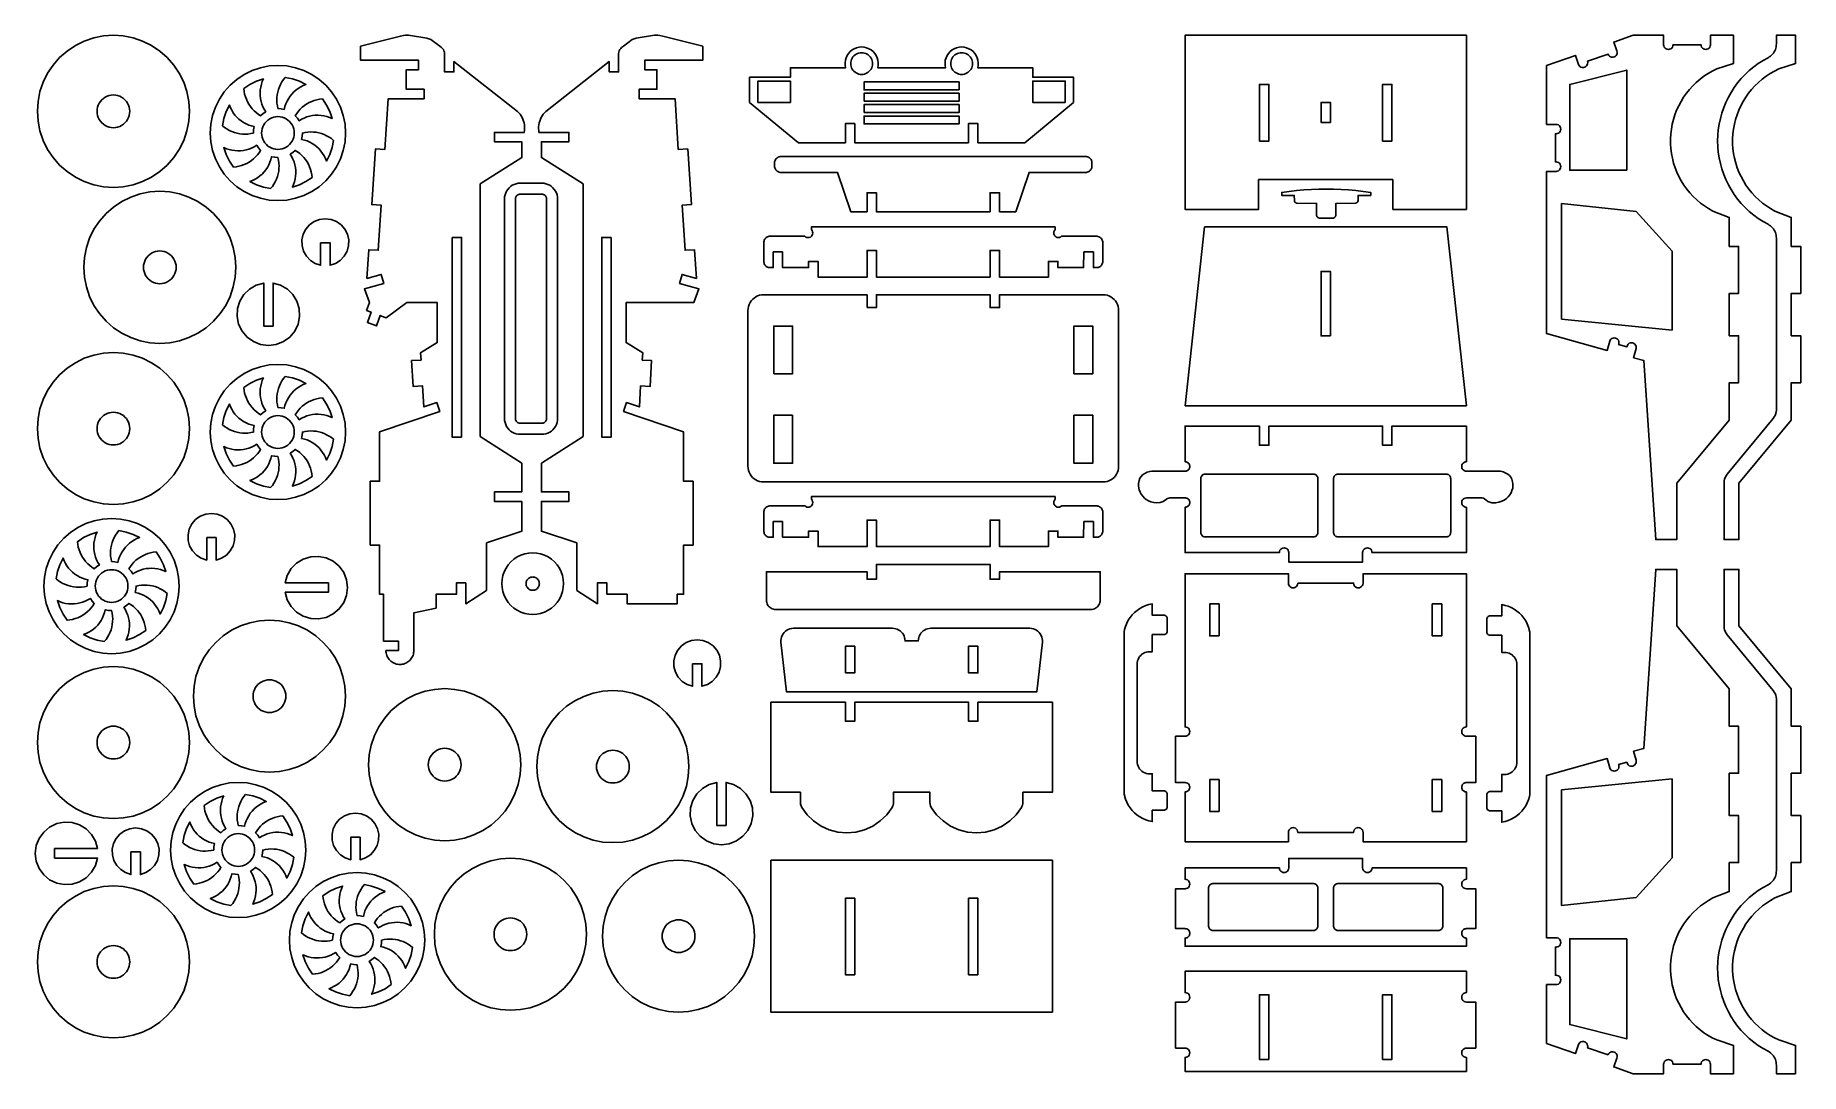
# Model space of a CAD drawing. Extents: x -604.7 to -557.8, y 393.4 to 421.
import ezdxf

# ---------------------------------------------------------------- set-up
doc = ezdxf.new("R2010")
doc.units = 0
doc.header["$MEASUREMENT"] = 0
doc.layers.get('0').update_dxf_attribs({"linetype": 'CONTINUOUS'})
doc.layers.get('DEFPOINTS').update_dxf_attribs({"color": 18, "linetype": 'CONTINUOUS'})

msp = doc.modelspace()

# ---------------------------------------------------------------- linework, layer by layer
for points in [[(-602.143, 420.889), (-602.402, 420.94), (-602.666, 420.958), (-602.929, 420.94), (-603.189, 420.889), (-603.439, 420.804), (-603.676, 420.687), (-603.896, 420.54), (-604.095, 420.366), (-604.269, 420.167), (-604.416, 419.947), (-604.533, 419.71), (-604.618, 419.46), (-604.669, 419.201), (-604.686, 418.937), (-604.669, 418.673), (-604.618, 418.414), (-604.533, 418.163), (-604.416, 417.926), (-604.269, 417.707), (-604.095, 417.508), (-603.896, 417.334), (-603.676, 417.187), (-603.439, 417.07), (-603.189, 416.985), (-602.929, 416.933), (-602.666, 416.916), (-602.402, 416.933), (-602.143, 416.985), (-601.892, 417.07), (-601.655, 417.187), (-601.435, 417.334), (-601.237, 417.508), (-601.062, 417.707), (-600.915, 417.926), (-600.798, 418.163), (-600.714, 418.414), (-600.662, 418.673), (-600.645, 418.937), (-600.662, 419.201), (-600.714, 419.46), (-600.798, 419.71), (-600.915, 419.947), (-601.062, 420.167), (-601.237, 420.366), (-601.435, 420.54), (-601.655, 420.687), (-601.892, 420.804)], [(-595.49, 404.853), (-595.091, 404.853), (-595.091, 404.603), (-595.423, 404.603), (-595.422, 404.571), (-595.417, 404.539), (-595.41, 404.507), (-595.401, 404.476), (-595.388, 404.447), (-595.373, 404.418), (-595.356, 404.391), (-595.336, 404.365), (-595.314, 404.341), (-595.291, 404.319), (-595.265, 404.3), (-595.238, 404.282), (-595.209, 404.267), (-595.179, 404.255), (-595.148, 404.245), (-595.117, 404.238), (-595.085, 404.234), (-595.052, 404.233), (-595.02, 404.234), (-594.988, 404.238), (-594.956, 404.245), (-594.925, 404.255), (-594.896, 404.267), (-594.867, 404.282), (-594.84, 404.3), (-594.814, 404.319), (-594.79, 404.341), (-594.768, 404.365), (-594.749, 404.391), (-594.731, 404.418), (-594.716, 404.447), (-594.704, 404.476), (-594.694, 404.507), (-594.687, 404.539), (-594.683, 404.571), (-594.682, 404.603), (-594.682, 405.607), (-594.09, 405.731), (-594.09, 406.098), (-593.551, 406.098), (-593.551, 406.399), (-593.301, 406.399), (-593.301, 405.846), (-592.751, 406.2), (-592.751, 407.463), (-591.815, 407.775), (-591.815, 408.569), (-592.543, 408.569), (-592.543, 408.819), (-591.815, 408.819), (-591.815, 409.583), (-592.918, 410.296), (-592.918, 417.008), (-591.815, 417.709), (-591.815, 418.126), (-592.543, 418.126), (-592.543, 418.376), (-591.748, 418.376), (-591.741, 418.426), (-591.738, 418.477), (-591.739, 418.527), (-591.745, 418.578), (-591.754, 418.628), (-591.768, 418.677), (-591.785, 418.724), (-591.806, 418.77), (-591.831, 418.815), (-591.86, 418.857), (-591.891, 418.896), (-591.926, 418.933), (-593.615, 420.257), (-593.615, 419.983), (-593.865, 419.983), (-593.865, 420.47), (-593.87, 420.507), (-593.881, 420.543), (-593.898, 420.577), (-593.919, 420.608), (-593.944, 420.635), (-593.99, 420.673), (-594.227, 420.842), (-594.335, 420.881), (-594.82, 420.958), (-594.903, 420.957), (-594.958, 420.953), (-595.039, 420.939), (-596.098, 420.666), (-596.098, 420.294), (-594.558, 420.294), (-594.558, 420.044), (-594.883, 420.044), (-594.883, 419.522), (-594.409, 419.522), (-594.409, 419.272), (-595.363, 419.272), (-595.451, 417.923), (-595.701, 417.939), (-595.799, 416.457), (-595.55, 416.441), (-595.63, 415.242), (-595.879, 415.259), (-595.93, 414.496), (-595.55, 414.601), (-595.483, 414.361), (-595.996, 414.218), (-595.862, 413.853), (-595.937, 413.643), (-595.817, 413.6), (-595.917, 413.319), (-595.674, 413.233), (-595.576, 413.51), (-595.538, 413.496), (-595.417, 413.444), (-594.87, 413.853), (-594.062, 413.853), (-594.062, 412.789), (-594.504, 412.521), (-594.491, 412.324), (-594.741, 412.309), (-594.699, 411.621), (-594.449, 411.637), (-594.415, 411.08), (-594.075, 411.196), (-593.995, 410.959), (-595.592, 410.415), (-595.592, 409.105), (-595.842, 409.105), (-595.842, 407.405), (-595.592, 407.405), (-595.592, 406.098), (-595.49, 406.098)], [(-588.202, 420.957), (-588.147, 420.953), (-588.066, 420.939), (-587.006, 420.666), (-587.006, 420.294), (-588.546, 420.294), (-588.546, 420.044), (-588.222, 420.044), (-588.222, 419.522), (-588.696, 419.522), (-588.696, 419.272), (-587.742, 419.272), (-587.654, 417.923), (-587.404, 417.939), (-587.305, 416.457), (-587.555, 416.441), (-587.475, 415.242), (-587.226, 415.259), (-587.175, 414.496), (-587.555, 414.601), (-587.622, 414.361), (-587.109, 414.218), (-587.243, 413.853), (-589.043, 413.853), (-589.043, 412.789), (-588.601, 412.521), (-588.613, 412.324), (-588.364, 412.309), (-588.406, 411.621), (-588.656, 411.637), (-588.69, 411.08), (-589.03, 411.196), (-589.11, 410.959), (-587.513, 410.415), (-587.513, 409.105), (-587.263, 409.105), (-587.263, 407.405), (-587.513, 407.405), (-587.513, 406.098), (-587.682, 406.098), (-587.682, 405.848), (-589.015, 405.848), (-589.015, 406.098), (-589.553, 406.098), (-589.553, 406.399), (-589.803, 406.399), (-589.803, 405.846), (-590.354, 406.2), (-590.354, 407.463), (-591.29, 407.775), (-591.29, 408.569), (-590.562, 408.569), (-590.562, 408.819), (-591.29, 408.819), (-591.29, 409.583), (-590.187, 410.296), (-590.187, 417.008), (-591.29, 417.709), (-591.29, 418.126), (-590.562, 418.126), (-590.562, 418.376), (-591.357, 418.376), (-591.364, 418.426), (-591.367, 418.477), (-591.366, 418.527), (-591.36, 418.578), (-591.351, 418.628), (-591.337, 418.677), (-591.32, 418.724), (-591.299, 418.77), (-591.274, 418.815), (-591.245, 418.857), (-591.213, 418.896), (-591.179, 418.933), (-589.49, 420.257), (-589.49, 419.983), (-589.24, 419.983), (-589.24, 420.47), (-589.235, 420.507), (-589.224, 420.543), (-589.207, 420.577), (-589.186, 420.608), (-589.161, 420.635), (-589.115, 420.673), (-588.878, 420.842), (-588.77, 420.881), (-588.285, 420.958)], [(-568.67, 416.329), (-568.67, 417.122), (-572.233, 417.122), (-572.233, 416.329), (-574.19, 416.329), (-574.19, 420.958), (-566.713, 420.958), (-566.713, 416.329)], [(-561.238, 420.645), (-561.257, 420.619), (-561.283, 420.6), (-561.313, 420.587), (-561.346, 420.583), (-561.378, 420.587), (-561.408, 420.6), (-561.434, 420.619), (-561.454, 420.645), (-561.467, 420.675), (-561.471, 420.708), (-561.471, 420.958), (-562.28, 420.958), (-562.795, 420.778), (-562.712, 420.542), (-562.706, 420.51), (-562.708, 420.477), (-562.718, 420.446), (-562.736, 420.419), (-562.76, 420.397), (-562.789, 420.383), (-562.821, 420.376), (-562.854, 420.378), (-562.885, 420.388), (-562.912, 420.406), (-562.934, 420.43), (-562.949, 420.459), (-563.496, 420.268), (-563.489, 420.236), (-563.491, 420.203), (-563.501, 420.172), (-563.519, 420.145), (-563.544, 420.123), (-563.573, 420.109), (-563.605, 420.102), (-563.637, 420.104), (-563.668, 420.114), (-563.696, 420.132), (-563.717, 420.156), (-563.732, 420.185), (-563.815, 420.421), (-564.58, 420.154), (-564.58, 418.59), (-564.33, 418.59), (-564.298, 418.586), (-564.268, 418.574), (-564.242, 418.554), (-564.222, 418.528), (-564.209, 418.498), (-564.205, 418.465), (-564.209, 418.433), (-564.222, 418.403), (-564.242, 418.377), (-564.268, 418.357), (-564.298, 418.345), (-564.33, 418.34), (-564.349, 418.34), (-564.349, 417.591), (-564.33, 417.591), (-564.298, 417.587), (-564.268, 417.574), (-564.242, 417.555), (-564.222, 417.529), (-564.209, 417.499), (-564.205, 417.466), (-564.209, 417.434), (-564.222, 417.404), (-564.242, 417.378), (-564.268, 417.358), (-564.298, 417.345), (-564.33, 417.341), (-564.58, 417.341), (-564.58, 413.03), (-562.972, 412.582), (-562.905, 412.823), (-562.892, 412.853), (-562.872, 412.879), (-562.846, 412.898), (-562.815, 412.911), (-562.783, 412.914), (-562.751, 412.91), (-562.721, 412.897), (-562.695, 412.877), (-562.675, 412.851), (-562.663, 412.821), (-562.659, 412.788), (-562.664, 412.756), (-562.669, 412.737), (-562.45, 412.676), (-562.445, 412.695), (-562.432, 412.725), (-562.412, 412.751), (-562.386, 412.77), (-562.356, 412.783), (-562.323, 412.786), (-562.291, 412.782), (-562.261, 412.769), (-562.235, 412.749), (-562.216, 412.723), (-562.203, 412.693), (-562.199, 412.66), (-562.204, 412.628), (-562.271, 412.387), (-561.996, 412.31), (-561.679, 407.553), (-561.122, 407.553), (-561.122, 409.05), (-559.73, 410.725), (-559.73, 411.721), (-559.48, 411.721), (-559.48, 412.971), (-559.73, 412.971), (-559.73, 414.096), (-559.48, 414.096), (-559.48, 415.346), (-559.73, 415.346), (-559.73, 416.115), (-560.166, 416.285), (-560.28, 416.35), (-560.389, 416.421), (-560.493, 416.498), (-560.593, 416.582), (-560.687, 416.672), (-560.775, 416.768), (-560.858, 416.869), (-560.934, 416.975), (-561.003, 417.085), (-561.065, 417.2), (-561.12, 417.318), (-561.168, 417.439), (-561.208, 417.563), (-561.24, 417.689), (-561.265, 417.817), (-561.281, 417.946), (-561.29, 418.076), (-561.29, 418.206), (-561.283, 418.336), (-561.267, 418.465), (-561.243, 418.594), (-561.212, 418.72), (-561.173, 418.844), (-561.126, 418.966), (-561.071, 419.084), (-561.01, 419.199), (-560.941, 419.31), (-560.866, 419.416), (-560.785, 419.517), (-560.697, 419.614), (-560.603, 419.704), (-560.504, 419.789), (-560.4, 419.867), (-560.292, 419.939), (-560.179, 420.004), (-560.062, 420.062), (-559.617, 420.208), (-559.617, 420.958), (-560.228, 420.958), (-560.228, 420.708), (-560.232, 420.675), (-560.245, 420.645), (-560.265, 420.619), (-560.291, 420.6), (-560.321, 420.587), (-560.353, 420.583), (-560.386, 420.587), (-560.416, 420.6), (-560.442, 420.619), (-560.461, 420.645), (-560.474, 420.675), (-560.478, 420.708), (-561.221, 420.708), (-561.225, 420.675)], [(-559.475, 418.966), (-559.421, 419.084), (-559.359, 419.199), (-559.291, 419.31), (-559.215, 419.416), (-559.134, 419.517), (-559.046, 419.614), (-558.952, 419.704), (-558.853, 419.789), (-558.749, 419.867), (-558.641, 419.939), (-558.528, 420.004), (-558.411, 420.062), (-557.966, 420.208), (-557.966, 420.958), (-558.475, 420.958), (-558.475, 420.731), (-558.477, 420.693), (-558.482, 420.655), (-558.491, 420.619), (-558.502, 420.583), (-558.517, 420.548), (-558.536, 420.515), (-558.556, 420.484), (-558.58, 420.454), (-558.607, 420.427), (-558.635, 420.403), (-558.666, 420.381), (-558.698, 420.362), (-558.83, 420.287), (-558.957, 420.205), (-559.079, 420.116), (-559.195, 420.019), (-559.305, 419.916), (-559.408, 419.806), (-559.505, 419.69), (-559.594, 419.568), (-559.676, 419.441), (-559.75, 419.31), (-559.817, 419.174), (-559.874, 419.035), (-559.924, 418.892), (-559.964, 418.746), (-559.996, 418.599), (-560.019, 418.449), (-560.032, 418.299), (-560.037, 418.148), (-560.032, 417.997), (-560.019, 417.847), (-559.996, 417.697), (-559.964, 417.55), (-559.924, 417.404), (-559.874, 417.261), (-559.817, 417.122), (-559.75, 416.986), (-559.676, 416.855), (-559.594, 416.728), (-559.505, 416.606), (-559.408, 416.49), (-559.305, 416.38), (-559.195, 416.277), (-559.079, 416.18), (-558.957, 416.091), (-558.83, 416.009), (-558.698, 415.934), (-558.666, 415.915), (-558.635, 415.893), (-558.607, 415.869), (-558.58, 415.842), (-558.556, 415.812), (-558.536, 415.781), (-558.517, 415.748), (-558.502, 415.713), (-558.491, 415.677), (-558.482, 415.641), (-558.477, 415.603), (-558.475, 415.565), (-558.476, 410.995), (-558.482, 410.947), (-558.493, 410.9), (-558.509, 410.855), (-558.531, 410.812), (-558.557, 410.771), (-559.786, 409.29), (-559.812, 409.25), (-559.834, 409.207), (-559.85, 409.162), (-559.861, 409.115), (-559.866, 409.067), (-559.867, 407.553), (-559.471, 407.553), (-559.471, 409.05), (-558.08, 410.725), (-558.08, 411.721), (-557.83, 411.721), (-557.83, 412.971), (-558.08, 412.971), (-558.08, 414.096), (-557.83, 414.096), (-557.83, 415.346), (-558.08, 415.346), (-558.08, 416.115), (-558.516, 416.285), (-558.629, 416.35), (-558.738, 416.421), (-558.843, 416.498), (-558.942, 416.582), (-559.036, 416.672), (-559.125, 416.768), (-559.207, 416.869), (-559.283, 416.975), (-559.352, 417.085), (-559.414, 417.2), (-559.469, 417.318), (-559.517, 417.439), (-559.557, 417.563), (-559.589, 417.689), (-559.614, 417.817), (-559.63, 417.946), (-559.639, 418.076), (-559.639, 418.206), (-559.632, 418.336), (-559.616, 418.465), (-559.592, 418.594), (-559.561, 418.72), (-559.522, 418.844)], [(-579.777, 420.476), (-579.74, 420.42), (-579.712, 420.359), (-579.694, 420.294), (-579.685, 420.227), (-579.687, 420.16), (-579.699, 420.094), (-578.235, 420.094), (-578.235, 419.844), (-577.15, 419.844), (-577.15, 419.172), (-578.45, 418.1), (-579.694, 418.1), (-579.694, 418.609), (-579.944, 418.609), (-579.944, 418.1), (-582.965, 418.1), (-582.965, 418.609), (-583.215, 418.609), (-583.215, 418.1), (-584.46, 418.1), (-585.76, 419.172), (-585.76, 419.844), (-584.675, 419.844), (-584.675, 420.094), (-583.211, 420.094), (-583.223, 420.16), (-583.224, 420.227), (-583.216, 420.294), (-583.198, 420.359), (-583.17, 420.42), (-583.133, 420.476), (-583.088, 420.526), (-583.036, 420.568), (-582.978, 420.602), (-582.916, 420.627), (-582.85, 420.642), (-582.783, 420.647), (-582.716, 420.642), (-582.651, 420.627), (-582.589, 420.602), (-582.531, 420.568), (-582.479, 420.526), (-582.434, 420.476), (-582.397, 420.42), (-582.369, 420.359), (-582.351, 420.294), (-582.342, 420.227), (-582.344, 420.16), (-582.356, 420.094), (-580.554, 420.094), (-580.566, 420.16), (-580.567, 420.227), (-580.559, 420.294), (-580.541, 420.359), (-580.513, 420.42), (-580.476, 420.476), (-580.431, 420.526), (-580.379, 420.568), (-580.321, 420.602), (-580.259, 420.627), (-580.193, 420.642), (-580.126, 420.647), (-580.059, 420.642), (-579.994, 420.627), (-579.932, 420.602), (-579.874, 420.568), (-579.822, 420.526)], [(-582.533, 420.061), (-582.554, 420.03), (-582.579, 420.001), (-582.607, 419.977), (-582.639, 419.956), (-582.673, 419.939), (-582.709, 419.927), (-582.746, 419.919), (-582.783, 419.917), (-582.821, 419.919), (-582.858, 419.927), (-582.894, 419.939), (-582.928, 419.956), (-582.959, 419.977), (-582.988, 420.001), (-583.013, 420.03), (-583.034, 420.061), (-583.05, 420.095), (-583.062, 420.131), (-583.07, 420.168), (-583.072, 420.206), (-583.07, 420.243), (-583.062, 420.28), (-583.05, 420.316), (-583.034, 420.35), (-583.013, 420.382), (-582.988, 420.41), (-582.959, 420.435), (-582.928, 420.456), (-582.894, 420.473), (-582.858, 420.485), (-582.821, 420.492), (-582.783, 420.495), (-582.746, 420.492), (-582.709, 420.485), (-582.673, 420.473), (-582.639, 420.456), (-582.607, 420.435), (-582.579, 420.41), (-582.554, 420.382), (-582.533, 420.35), (-582.516, 420.316), (-582.504, 420.28), (-582.497, 420.243), (-582.494, 420.206), (-582.497, 420.168), (-582.504, 420.131), (-582.516, 420.095)], [(-579.859, 420.316), (-579.847, 420.28), (-579.84, 420.243), (-579.837, 420.206), (-579.84, 420.168), (-579.847, 420.131), (-579.859, 420.095), (-579.876, 420.061), (-579.897, 420.03), (-579.922, 420.001), (-579.951, 419.977), (-579.982, 419.956), (-580.016, 419.939), (-580.052, 419.927), (-580.089, 419.919), (-580.126, 419.917), (-580.164, 419.919), (-580.201, 419.927), (-580.237, 419.939), (-580.271, 419.956), (-580.302, 419.977), (-580.331, 420.001), (-580.356, 420.03), (-580.377, 420.061), (-580.393, 420.095), (-580.405, 420.131), (-580.413, 420.168), (-580.415, 420.206), (-580.413, 420.243), (-580.405, 420.28), (-580.393, 420.316), (-580.377, 420.35), (-580.356, 420.382), (-580.331, 420.41), (-580.302, 420.435), (-580.271, 420.456), (-580.237, 420.473), (-580.201, 420.485), (-580.164, 420.492), (-580.126, 420.495), (-580.089, 420.492), (-580.052, 420.485), (-580.016, 420.473), (-579.982, 420.456), (-579.951, 420.435), (-579.922, 420.41), (-579.897, 420.382), (-579.876, 420.35)], [(-596.557, 417.895), (-596.633, 417.672), (-596.737, 417.461), (-596.868, 417.266), (-597.023, 417.089), (-597.199, 416.934), (-597.395, 416.803), (-597.606, 416.699), (-597.828, 416.624), (-598.059, 416.578), (-598.293, 416.563), (-598.528, 416.578), (-598.759, 416.624), (-598.981, 416.699), (-599.192, 416.803), (-599.387, 416.934), (-599.564, 417.089), (-599.719, 417.266), (-599.85, 417.461), (-599.954, 417.672), (-600.029, 417.895), (-600.075, 418.125), (-600.091, 418.36), (-600.075, 418.594), (-600.029, 418.825), (-599.954, 419.048), (-599.85, 419.258), (-599.719, 419.454), (-599.564, 419.631), (-599.387, 419.786), (-599.192, 419.916), (-598.981, 420.02), (-598.759, 420.096), (-598.528, 420.142), (-598.293, 420.157), (-598.059, 420.142), (-597.828, 420.096), (-597.606, 420.02), (-597.395, 419.916), (-597.199, 419.786), (-597.023, 419.631), (-596.868, 419.454), (-596.737, 419.258), (-596.633, 419.048), (-596.557, 418.825), (-596.511, 418.594), (-596.496, 418.36), (-596.511, 418.125)], [(-562.451, 417.371), (-563.965, 417.371), (-563.965, 419.651), (-562.451, 420.034)], [(-599.178, 419.396), (-599.192, 419.468), (-599.2, 419.541), (-599.038, 419.649), (-598.863, 419.735), (-598.679, 419.798), (-598.709, 419.728), (-598.733, 419.655), (-598.751, 419.581), (-598.763, 419.506), (-598.767, 419.43), (-598.765, 419.353), (-598.757, 419.277), (-598.742, 419.202), (-598.72, 419.129), (-598.693, 419.058), (-598.659, 418.99), (-598.619, 418.924), (-598.69, 418.877), (-598.754, 418.821), (-598.816, 418.86), (-598.874, 418.905), (-598.929, 418.954), (-598.979, 419.007), (-599.025, 419.065), (-599.066, 419.126), (-599.102, 419.19), (-599.133, 419.256), (-599.158, 419.325)], [(-598.293, 419.012), (-598.208, 419.006), (-598.125, 418.989), (-598.106, 419.064), (-598.082, 419.136), (-598.051, 419.206), (-598.015, 419.273), (-597.972, 419.336), (-597.925, 419.396), (-597.872, 419.451), (-597.815, 419.502), (-597.753, 419.547), (-597.688, 419.587), (-597.62, 419.621), (-597.549, 419.649), (-597.724, 419.735), (-597.908, 419.798), (-598.099, 419.836), (-598.145, 419.779), (-598.186, 419.718), (-598.222, 419.654), (-598.253, 419.588), (-598.279, 419.519), (-598.298, 419.448), (-598.312, 419.376), (-598.32, 419.303), (-598.323, 419.229), (-598.319, 419.156), (-598.309, 419.083)], [(-584.675, 419.172), (-585.539, 419.172), (-585.539, 419.739), (-584.675, 419.739)], [(-580.194, 419.507), (-582.716, 419.507), (-582.716, 419.718), (-580.194, 419.718)], [(-582.716, 419.204), (-582.716, 419.416), (-580.194, 419.416), (-580.194, 419.204)], [(-577.371, 419.172), (-578.235, 419.172), (-578.235, 419.739), (-577.371, 419.739)], [(-572.212, 418.147), (-572.212, 419.652), (-571.962, 419.652), (-571.962, 418.147)], [(-568.941, 418.147), (-568.941, 419.652), (-568.691, 419.652), (-568.691, 418.147)], [(-602.32, 419.202), (-602.358, 419.244), (-602.401, 419.282), (-602.448, 419.314), (-602.499, 419.339), (-602.553, 419.357), (-602.609, 419.368), (-602.666, 419.372), (-602.722, 419.368), (-602.778, 419.357), (-602.832, 419.339), (-602.883, 419.314), (-602.93, 419.282), (-602.973, 419.244), (-603.011, 419.202), (-603.042, 419.154), (-603.067, 419.103), (-603.086, 419.049), (-603.097, 418.994), (-603.101, 418.937), (-603.097, 418.88), (-603.086, 418.824), (-603.067, 418.77), (-603.042, 418.719), (-603.011, 418.672), (-602.973, 418.629), (-602.93, 418.592), (-602.883, 418.56), (-602.832, 418.535), (-602.778, 418.517), (-602.722, 418.506), (-602.666, 418.502), (-602.609, 418.506), (-602.553, 418.517), (-602.499, 418.535), (-602.448, 418.56), (-602.401, 418.592), (-602.358, 418.629), (-602.32, 418.672), (-602.289, 418.719), (-602.264, 418.77), (-602.245, 418.824), (-602.234, 418.88), (-602.231, 418.937), (-602.234, 418.994), (-602.245, 419.049), (-602.264, 419.103), (-602.289, 419.154)], [(-599.669, 418.93), (-599.732, 418.745), (-599.77, 418.554), (-599.712, 418.508), (-599.652, 418.467), (-599.588, 418.431), (-599.521, 418.4), (-599.452, 418.374), (-599.381, 418.355), (-599.309, 418.341), (-599.236, 418.333), (-599.163, 418.331), (-599.09, 418.334), (-599.017, 418.344), (-598.945, 418.36), (-598.94, 418.445), (-598.923, 418.529), (-598.997, 418.547), (-599.069, 418.571), (-599.139, 418.602), (-599.206, 418.639), (-599.27, 418.681), (-599.33, 418.728), (-599.385, 418.781), (-599.435, 418.838), (-599.481, 418.9), (-599.521, 418.965), (-599.555, 419.033), (-599.583, 419.104)], [(-597.776, 418.757), (-597.729, 418.686), (-597.664, 418.725), (-597.595, 418.759), (-597.524, 418.787), (-597.451, 418.808), (-597.376, 418.823), (-597.3, 418.832), (-597.224, 418.834), (-597.147, 418.829), (-597.072, 418.818), (-596.998, 418.8), (-596.925, 418.776), (-596.855, 418.745), (-596.918, 418.93), (-597.004, 419.104), (-597.112, 419.266), (-597.185, 419.258), (-597.257, 419.244), (-597.328, 419.225), (-597.397, 419.2), (-597.464, 419.169), (-597.528, 419.133), (-597.588, 419.092), (-597.646, 419.046), (-597.699, 418.995), (-597.748, 418.941), (-597.793, 418.882), (-597.832, 418.821)], [(-582.716, 418.902), (-582.716, 419.114), (-580.194, 419.114), (-580.194, 418.902)], [(-570.326, 418.644), (-570.326, 419.174), (-570.576, 419.174), (-570.576, 418.644)], [(-598.406, 418.78), (-598.35, 418.791), (-598.293, 418.795), (-598.237, 418.791), (-598.181, 418.78), (-598.127, 418.762), (-598.076, 418.737), (-598.029, 418.705), (-597.986, 418.667), (-597.948, 418.625), (-597.917, 418.577), (-597.891, 418.526), (-597.873, 418.472), (-597.862, 418.417), (-597.858, 418.36), (-597.862, 418.303), (-597.873, 418.247), (-597.891, 418.193), (-597.917, 418.142), (-597.948, 418.095), (-597.986, 418.052), (-598.029, 418.015), (-598.076, 417.983), (-598.127, 417.958), (-598.181, 417.94), (-598.237, 417.928), (-598.293, 417.925), (-598.35, 417.928), (-598.406, 417.94), (-598.46, 417.958), (-598.511, 417.983), (-598.558, 418.015), (-598.601, 418.052), (-598.638, 418.095), (-598.67, 418.142), (-598.695, 418.193), (-598.714, 418.247), (-598.725, 418.303), (-598.728, 418.36), (-598.725, 418.417), (-598.714, 418.472), (-598.695, 418.526), (-598.67, 418.577), (-598.638, 418.625), (-598.601, 418.667), (-598.558, 418.705), (-598.511, 418.737), (-598.46, 418.762)], [(-580.194, 418.6), (-580.194, 418.812), (-582.716, 418.812), (-582.716, 418.6)], [(-599.475, 417.453), (-599.402, 417.461), (-599.329, 417.475), (-599.259, 417.495), (-599.19, 417.52), (-599.123, 417.551), (-599.059, 417.587), (-598.998, 417.628), (-598.941, 417.674), (-598.888, 417.724), (-598.839, 417.779), (-598.794, 417.837), (-598.754, 417.899), (-598.811, 417.963), (-598.858, 418.034), (-598.923, 417.994), (-598.992, 417.96), (-599.063, 417.933), (-599.136, 417.911), (-599.211, 417.896), (-599.287, 417.888), (-599.363, 417.886), (-599.439, 417.891), (-599.515, 417.902), (-599.589, 417.92), (-599.661, 417.944), (-599.732, 417.974), (-599.669, 417.79), (-599.583, 417.615)], [(-596.817, 418.165), (-596.874, 418.211), (-596.935, 418.253), (-596.999, 418.289), (-597.066, 418.32), (-597.135, 418.345), (-597.205, 418.365), (-597.277, 418.379), (-597.35, 418.387), (-597.424, 418.389), (-597.497, 418.385), (-597.57, 418.375), (-597.641, 418.36), (-597.647, 418.275), (-597.664, 418.191), (-597.59, 418.173), (-597.517, 418.148), (-597.447, 418.118), (-597.38, 418.081), (-597.317, 418.039), (-597.257, 417.991), (-597.202, 417.938), (-597.151, 417.881), (-597.106, 417.82), (-597.066, 417.755), (-597.032, 417.686), (-597.004, 417.615), (-596.918, 417.79), (-596.855, 417.974)], [(-598.488, 416.884), (-598.442, 416.941), (-598.4, 417.002), (-598.364, 417.065), (-598.333, 417.132), (-598.308, 417.201), (-598.288, 417.272), (-598.274, 417.344), (-598.266, 417.417), (-598.264, 417.49), (-598.268, 417.563), (-598.278, 417.636), (-598.293, 417.708), (-598.378, 417.714), (-598.462, 417.73), (-598.48, 417.656), (-598.505, 417.584), (-598.535, 417.514), (-598.572, 417.447), (-598.614, 417.383), (-598.662, 417.324), (-598.715, 417.268), (-598.772, 417.218), (-598.833, 417.172), (-598.898, 417.132), (-598.967, 417.098), (-599.038, 417.07), (-598.863, 416.984), (-598.679, 416.922)], [(-597.387, 417.179), (-597.395, 417.252), (-597.409, 417.324), (-597.428, 417.394), (-597.454, 417.463), (-597.484, 417.53), (-597.52, 417.594), (-597.561, 417.655), (-597.607, 417.712), (-597.658, 417.765), (-597.712, 417.815), (-597.771, 417.859), (-597.832, 417.899), (-597.897, 417.843), (-597.967, 417.795), (-597.928, 417.73), (-597.894, 417.662), (-597.866, 417.59), (-597.845, 417.517), (-597.83, 417.442), (-597.821, 417.366), (-597.819, 417.29), (-597.824, 417.214), (-597.836, 417.138), (-597.853, 417.064), (-597.878, 416.992), (-597.908, 416.922), (-597.724, 416.984), (-597.549, 417.07)], [(-585.073, 417.652), (-585.082, 417.632), (-585.09, 417.612), (-585.094, 417.59), (-585.095, 417.569), (-585.095, 417.48), (-585.094, 417.458), (-585.09, 417.436), (-585.082, 417.416), (-585.073, 417.396), (-585.061, 417.378), (-585.046, 417.362), (-585.03, 417.347), (-585.012, 417.335), (-584.992, 417.326), (-584.972, 417.319), (-584.95, 417.314), (-584.929, 417.313), (-583.425, 417.313), (-583.069, 416.266), (-582.64, 416.266), (-582.64, 416.774), (-582.39, 416.774), (-582.39, 416.266), (-579.369, 416.266), (-579.369, 416.774), (-579.119, 416.774), (-579.119, 416.266), (-578.689, 416.266), (-578.334, 417.313), (-576.83, 417.313), (-576.808, 417.314), (-576.787, 417.319), (-576.766, 417.326), (-576.747, 417.335), (-576.728, 417.347), (-576.712, 417.362), (-576.698, 417.378), (-576.686, 417.396), (-576.676, 417.416), (-576.669, 417.436), (-576.665, 417.458), (-576.663, 417.48), (-576.663, 417.569), (-576.665, 417.59), (-576.669, 417.612), (-576.676, 417.632), (-576.686, 417.652), (-576.698, 417.67), (-576.712, 417.687), (-576.728, 417.701), (-576.747, 417.713), (-576.766, 417.723), (-576.787, 417.73), (-576.808, 417.734), (-576.83, 417.735), (-584.929, 417.735), (-584.95, 417.734), (-584.972, 417.73), (-584.992, 417.723), (-585.012, 417.713), (-585.03, 417.701), (-585.046, 417.687), (-585.061, 417.67)], [(-601.168, 412.786), (-600.909, 412.838), (-600.659, 412.923), (-600.422, 413.04), (-600.202, 413.186), (-600.003, 413.361), (-599.829, 413.56), (-599.682, 413.779), (-599.565, 414.016), (-599.48, 414.267), (-599.429, 414.526), (-599.411, 414.79), (-599.429, 415.054), (-599.48, 415.313), (-599.565, 415.563), (-599.682, 415.8), (-599.829, 416.02), (-600.003, 416.219), (-600.202, 416.393), (-600.422, 416.54), (-600.659, 416.657), (-600.909, 416.742), (-601.168, 416.793), (-601.432, 416.811), (-601.696, 416.793), (-601.955, 416.742), (-602.206, 416.657), (-602.443, 416.54), (-602.662, 416.393), (-602.861, 416.219), (-603.036, 416.02), (-603.182, 415.8), (-603.299, 415.563), (-603.384, 415.313), (-603.436, 415.054), (-603.453, 414.79), (-603.436, 414.526), (-603.384, 414.267), (-603.299, 414.016), (-603.182, 413.779), (-603.036, 413.56), (-602.861, 413.361), (-602.662, 413.186), (-602.443, 413.04), (-602.206, 412.923), (-601.955, 412.838), (-601.696, 412.786), (-601.432, 412.769)], [(-592.187, 416.863), (-592.151, 416.904), (-592.11, 416.94), (-592.065, 416.97), (-592.016, 416.994), (-591.964, 417.012), (-591.911, 417.023), (-591.856, 417.026), (-591.28, 417.026), (-591.225, 417.023), (-591.172, 417.012), (-591.12, 416.994), (-591.071, 416.97), (-591.026, 416.94), (-590.985, 416.904), (-590.949, 416.863), (-590.919, 416.818), (-590.895, 416.769), (-590.877, 416.717), (-590.866, 416.664), (-590.863, 416.609), (-590.863, 410.769), (-590.866, 410.714), (-590.877, 410.661), (-590.895, 410.609), (-590.919, 410.56), (-590.949, 410.515), (-590.985, 410.474), (-591.026, 410.438), (-591.071, 410.408), (-591.12, 410.384), (-591.172, 410.366), (-591.225, 410.356), (-591.28, 410.352), (-591.856, 410.352), (-591.911, 410.356), (-591.964, 410.366), (-592.016, 410.384), (-592.065, 410.408), (-592.11, 410.438), (-592.151, 410.474), (-592.187, 410.515), (-592.217, 410.56), (-592.241, 410.609), (-592.259, 410.661), (-592.269, 410.714), (-592.273, 410.769), (-592.273, 416.609), (-592.269, 416.664), (-592.259, 416.717), (-592.241, 416.769), (-592.217, 416.818)], [(-591.164, 410.721), (-591.171, 410.706), (-591.18, 410.693), (-591.191, 410.68), (-591.203, 410.67), (-591.217, 410.66), (-591.232, 410.653), (-591.247, 410.648), (-591.263, 410.645), (-591.28, 410.644), (-591.856, 410.644), (-591.873, 410.645), (-591.889, 410.648), (-591.904, 410.653), (-591.919, 410.66), (-591.932, 410.67), (-591.945, 410.68), (-591.955, 410.693), (-591.964, 410.706), (-591.972, 410.721), (-591.977, 410.736), (-591.98, 410.752), (-591.981, 410.769), (-591.981, 416.609), (-591.98, 416.626), (-591.977, 416.642), (-591.972, 416.657), (-591.964, 416.672), (-591.955, 416.686), (-591.945, 416.698), (-591.932, 416.709), (-591.919, 416.718), (-591.904, 416.725), (-591.889, 416.73), (-591.873, 416.733), (-591.856, 416.734), (-591.28, 416.734), (-591.263, 416.733), (-591.247, 416.73), (-591.232, 416.725), (-591.217, 416.718), (-591.203, 416.709), (-591.191, 416.698), (-591.18, 416.686), (-591.171, 416.672), (-591.164, 416.657), (-591.159, 416.642), (-591.156, 416.626), (-591.155, 416.609), (-591.155, 410.769), (-591.156, 410.752), (-591.159, 410.736)], [(-569.256, 416.702), (-569.256, 416.78), (-569.452, 416.807), (-569.648, 416.829), (-569.845, 416.846), (-570.042, 416.859), (-570.24, 416.866), (-570.437, 416.869), (-570.635, 416.866), (-570.832, 416.859), (-571.03, 416.846), (-571.226, 416.829), (-571.423, 416.807), (-571.619, 416.78), (-571.619, 416.702), (-571.285, 416.702), (-571.284, 416.564), (-571.279, 416.543), (-571.268, 416.524), (-571.253, 416.509), (-571.234, 416.498), (-571.213, 416.492), (-570.693, 416.491), (-570.692, 416.168), (-570.686, 416.147), (-570.675, 416.128), (-570.66, 416.113), (-570.641, 416.102), (-570.62, 416.096), (-570.265, 416.096), (-570.244, 416.098), (-570.224, 416.107), (-570.206, 416.12), (-570.199, 416.128), (-570.188, 416.147), (-570.183, 416.168), (-570.182, 416.491), (-569.662, 416.492), (-569.641, 416.498), (-569.622, 416.509), (-569.606, 416.524), (-569.596, 416.543), (-569.59, 416.564), (-569.589, 416.702)], [(-561.245, 415.217), (-561.245, 413.123), (-564.184, 413.413), (-564.184, 416.485), (-562.205, 416.276)], [(-597.159, 415.442), (-596.909, 415.442), (-596.909, 414.844), (-596.764, 414.892), (-596.636, 414.975), (-596.531, 415.086), (-596.456, 415.219), (-596.416, 415.366), (-596.413, 415.518), (-596.446, 415.667), (-596.515, 415.804), (-596.615, 415.919), (-596.74, 416.007), (-596.882, 416.062), (-597.034, 416.08), (-597.185, 416.062), (-597.328, 416.007), (-597.453, 415.919), (-597.553, 415.804), (-597.622, 415.667), (-597.655, 415.518), (-597.652, 415.366), (-597.612, 415.219), (-597.537, 415.086), (-597.432, 414.975), (-597.304, 414.892), (-597.159, 414.844)], [(-585.377, 415.492), (-585.382, 415.47), (-585.383, 415.449), (-585.383, 414.949), (-585.382, 414.927), (-585.377, 414.906), (-585.37, 414.885), (-585.361, 414.865), (-585.349, 414.847), (-585.334, 414.831), (-585.318, 414.816), (-585.3, 414.804), (-585.28, 414.795), (-585.26, 414.788), (-585.238, 414.783), (-585.217, 414.782), (-585.133, 414.782), (-585.133, 415.199), (-584.883, 415.199), (-584.883, 414.782), (-584.191, 414.782), (-584.191, 414.949), (-583.941, 414.949), (-583.941, 414.532), (-582.64, 414.532), (-582.64, 415.24), (-582.39, 415.24), (-582.39, 414.532), (-579.369, 414.532), (-579.369, 415.24), (-579.119, 415.24), (-579.119, 414.532), (-577.818, 414.532), (-577.818, 414.949), (-577.568, 414.949), (-577.568, 414.782), (-576.883, 414.782), (-576.875, 415.199), (-576.625, 415.199), (-576.625, 414.782), (-576.542, 414.782), (-576.52, 414.783), (-576.499, 414.788), (-576.478, 414.795), (-576.459, 414.804), (-576.44, 414.816), (-576.424, 414.831), (-576.41, 414.847), (-576.398, 414.865), (-576.388, 414.885), (-576.381, 414.906), (-576.377, 414.927), (-576.375, 414.949), (-576.375, 415.449), (-576.377, 415.471), (-576.382, 415.493), (-576.39, 415.514), (-576.4, 415.533), (-576.413, 415.552), (-576.428, 415.568), (-576.445, 415.582), (-576.464, 415.594), (-576.484, 415.604), (-576.505, 415.611), (-576.527, 415.614), (-577.472, 415.615), (-577.484, 415.605), (-577.497, 415.596), (-577.511, 415.589), (-577.525, 415.584), (-577.541, 415.581), (-577.556, 415.58), (-577.572, 415.581), (-577.587, 415.584), (-577.602, 415.589), (-577.616, 415.596), (-577.629, 415.605), (-577.641, 415.615), (-577.652, 415.628), (-577.661, 415.641), (-577.668, 415.656), (-577.673, 415.671), (-577.676, 415.687), (-577.677, 415.704), (-577.676, 415.72), (-577.673, 415.736), (-577.668, 415.752), (-577.661, 415.766), (-577.652, 415.78), (-577.641, 415.792), (-577.641, 415.865), (-584.118, 415.865), (-584.118, 415.792), (-584.098, 415.766), (-584.085, 415.736), (-584.081, 415.704), (-584.085, 415.671), (-584.098, 415.641), (-584.118, 415.615), (-584.143, 415.595), (-584.174, 415.583), (-584.206, 415.579), (-584.238, 415.583), (-584.268, 415.595), (-584.294, 415.615), (-585.217, 415.615), (-585.238, 415.614), (-585.26, 415.61), (-585.28, 415.603), (-585.3, 415.593), (-585.318, 415.581), (-585.334, 415.566), (-585.349, 415.55), (-585.361, 415.532), (-585.37, 415.512)], [(-574.19, 411.111), (-573.672, 415.863), (-567.231, 415.863), (-566.713, 411.111)], [(-601.167, 415.135), (-601.215, 415.167), (-601.266, 415.192), (-601.32, 415.21), (-601.375, 415.221), (-601.432, 415.225), (-601.489, 415.221), (-601.545, 415.21), (-601.599, 415.192), (-601.65, 415.167), (-601.697, 415.135), (-601.74, 415.097), (-601.777, 415.055), (-601.809, 415.007), (-601.834, 414.956), (-601.852, 414.902), (-601.864, 414.847), (-601.867, 414.79), (-601.864, 414.733), (-601.852, 414.677), (-601.834, 414.623), (-601.809, 414.572), (-601.777, 414.525), (-601.74, 414.482), (-601.697, 414.445), (-601.65, 414.413), (-601.599, 414.388), (-601.545, 414.37), (-601.489, 414.358), (-601.432, 414.355), (-601.375, 414.358), (-601.32, 414.37), (-601.266, 414.388), (-601.215, 414.413), (-601.167, 414.445), (-601.125, 414.482), (-601.087, 414.525), (-601.056, 414.572), (-601.03, 414.623), (-601.012, 414.677), (-601.001, 414.733), (-600.997, 414.79), (-601.001, 414.847), (-601.012, 414.902), (-601.03, 414.956), (-601.056, 415.007), (-601.087, 415.055), (-601.125, 415.097)], [(-593.665, 415.585), (-593.665, 410.276), (-593.415, 410.276), (-593.415, 415.585)], [(-589.44, 415.585), (-589.44, 410.276), (-589.69, 410.276), (-589.69, 415.585)], [(-598.422, 413.226), (-598.672, 413.226), (-598.672, 414.372), (-598.871, 414.316), (-599.051, 414.212), (-599.199, 414.067), (-599.307, 413.89), (-599.368, 413.692), (-599.378, 413.485), (-599.337, 413.282), (-599.247, 413.096), (-599.114, 412.937), (-598.945, 412.816), (-598.753, 412.74), (-598.547, 412.715), (-598.341, 412.74), (-598.149, 412.816), (-597.98, 412.937), (-597.847, 413.096), (-597.757, 413.282), (-597.716, 413.485), (-597.726, 413.692), (-597.787, 413.89), (-597.895, 414.067), (-598.043, 414.212), (-598.223, 414.316), (-598.422, 414.372)], [(-570.326, 412.965), (-570.326, 414.68), (-570.576, 414.68), (-570.576, 412.965)], [(-582.64, 413.718), (-582.39, 413.718), (-582.39, 414.06), (-579.369, 414.06), (-579.369, 413.718), (-579.119, 413.718), (-579.119, 414.06), (-576.37, 414.06), (-576.316, 414.057), (-576.262, 414.046), (-576.211, 414.028), (-576.162, 414.004), (-576.116, 413.974), (-576.075, 413.938), (-576.039, 413.897), (-576.009, 413.852), (-575.985, 413.803), (-575.968, 413.751), (-575.957, 413.698), (-575.953, 413.643), (-575.953, 409.501), (-575.957, 409.447), (-575.968, 409.393), (-575.985, 409.342), (-576.009, 409.293), (-576.039, 409.248), (-576.075, 409.207), (-576.116, 409.171), (-576.162, 409.14), (-576.211, 409.116), (-576.262, 409.099), (-576.316, 409.088), (-576.37, 409.085), (-585.388, 409.085), (-585.443, 409.088), (-585.496, 409.099), (-585.548, 409.116), (-585.597, 409.14), (-585.642, 409.171), (-585.683, 409.207), (-585.719, 409.248), (-585.749, 409.293), (-585.773, 409.342), (-585.791, 409.393), (-585.801, 409.447), (-585.805, 409.501), (-585.805, 413.643), (-585.801, 413.698), (-585.791, 413.751), (-585.773, 413.803), (-585.749, 413.852), (-585.719, 413.897), (-585.683, 413.938), (-585.642, 413.974), (-585.597, 414.004), (-585.548, 414.028), (-585.496, 414.046), (-585.443, 414.057), (-585.388, 414.06), (-582.64, 414.06)], [(-585.118, 411.959), (-585.118, 413.228), (-584.618, 413.228), (-584.618, 411.959)], [(-576.641, 411.959), (-576.641, 413.228), (-577.141, 413.228), (-577.141, 411.959)], [(-603.896, 412.107), (-604.095, 411.933), (-604.269, 411.734), (-604.416, 411.514), (-604.533, 411.277), (-604.618, 411.027), (-604.669, 410.768), (-604.686, 410.504), (-604.669, 410.24), (-604.618, 409.981), (-604.533, 409.73), (-604.416, 409.493), (-604.269, 409.274), (-604.095, 409.075), (-603.896, 408.9), (-603.676, 408.754), (-603.439, 408.637), (-603.189, 408.552), (-602.929, 408.5), (-602.666, 408.483), (-602.402, 408.5), (-602.143, 408.552), (-601.892, 408.637), (-601.655, 408.754), (-601.435, 408.9), (-601.237, 409.075), (-601.062, 409.274), (-600.915, 409.493), (-600.798, 409.73), (-600.714, 409.981), (-600.662, 410.24), (-600.645, 410.504), (-600.662, 410.768), (-600.714, 411.027), (-600.798, 411.277), (-600.915, 411.514), (-601.062, 411.734), (-601.237, 411.933), (-601.435, 412.107), (-601.655, 412.254), (-601.892, 412.371), (-602.143, 412.456), (-602.402, 412.507), (-602.666, 412.525), (-602.929, 412.507), (-603.189, 412.456), (-603.439, 412.371), (-603.676, 412.254)], [(-596.633, 411.1), (-596.557, 410.877), (-596.511, 410.646), (-596.496, 410.412), (-596.511, 410.177), (-596.557, 409.947), (-596.633, 409.724), (-596.737, 409.513), (-596.868, 409.318), (-597.023, 409.141), (-597.199, 408.986), (-597.395, 408.855), (-597.606, 408.751), (-597.828, 408.676), (-598.059, 408.63), (-598.293, 408.615), (-598.528, 408.63), (-598.759, 408.676), (-598.981, 408.751), (-599.192, 408.855), (-599.387, 408.986), (-599.564, 409.141), (-599.719, 409.318), (-599.85, 409.513), (-599.954, 409.724), (-600.029, 409.947), (-600.075, 410.177), (-600.091, 410.412), (-600.075, 410.646), (-600.029, 410.877), (-599.954, 411.1), (-599.85, 411.31), (-599.719, 411.506), (-599.564, 411.683), (-599.387, 411.838), (-599.192, 411.968), (-598.981, 412.072), (-598.759, 412.148), (-598.528, 412.194), (-598.293, 412.209), (-598.059, 412.194), (-597.828, 412.148), (-597.606, 412.072), (-597.395, 411.968), (-597.199, 411.838), (-597.023, 411.683), (-596.868, 411.506), (-596.737, 411.31)], [(-598.099, 411.888), (-598.145, 411.831), (-598.186, 411.77), (-598.222, 411.706), (-598.253, 411.64), (-598.279, 411.571), (-598.298, 411.5), (-598.312, 411.428), (-598.32, 411.355), (-598.323, 411.282), (-598.319, 411.208), (-598.309, 411.135), (-598.293, 411.064), (-598.208, 411.058), (-598.125, 411.042), (-598.106, 411.116), (-598.082, 411.188), (-598.051, 411.258), (-598.015, 411.325), (-597.972, 411.388), (-597.925, 411.448), (-597.872, 411.503), (-597.815, 411.554), (-597.753, 411.599), (-597.688, 411.639), (-597.62, 411.673), (-597.549, 411.701), (-597.724, 411.787), (-597.908, 411.85)], [(-598.69, 410.929), (-598.619, 410.976), (-598.659, 411.042), (-598.693, 411.11), (-598.72, 411.181), (-598.742, 411.255), (-598.757, 411.329), (-598.765, 411.405), (-598.767, 411.482), (-598.763, 411.558), (-598.751, 411.633), (-598.733, 411.708), (-598.709, 411.78), (-598.679, 411.85), (-598.863, 411.787), (-599.038, 411.701), (-599.2, 411.593), (-599.192, 411.52), (-599.178, 411.448), (-599.158, 411.377), (-599.133, 411.308), (-599.102, 411.242), (-599.066, 411.178), (-599.025, 411.117), (-598.979, 411.06), (-598.929, 411.006), (-598.874, 410.957), (-598.816, 410.912), (-598.754, 410.873)], [(-599.669, 410.982), (-599.732, 410.797), (-599.77, 410.606), (-599.712, 410.56), (-599.652, 410.519), (-599.588, 410.483), (-599.521, 410.452), (-599.452, 410.426), (-599.381, 410.407), (-599.309, 410.393), (-599.236, 410.385), (-599.163, 410.383), (-599.09, 410.386), (-599.017, 410.396), (-598.945, 410.412), (-598.94, 410.497), (-598.923, 410.581), (-598.997, 410.599), (-599.069, 410.623), (-599.139, 410.654), (-599.206, 410.691), (-599.27, 410.733), (-599.33, 410.781), (-599.385, 410.833), (-599.435, 410.89), (-599.481, 410.952), (-599.521, 411.017), (-599.555, 411.085), (-599.583, 411.156)], [(-597.112, 411.318), (-597.004, 411.156), (-596.918, 410.982), (-596.855, 410.797), (-596.925, 410.828), (-596.998, 410.852), (-597.072, 410.87), (-597.147, 410.881), (-597.224, 410.886), (-597.3, 410.884), (-597.376, 410.875), (-597.451, 410.86), (-597.524, 410.839), (-597.595, 410.811), (-597.664, 410.777), (-597.729, 410.738), (-597.776, 410.809), (-597.832, 410.873), (-597.793, 410.935), (-597.748, 410.993), (-597.699, 411.047), (-597.646, 411.098), (-597.588, 411.144), (-597.528, 411.185), (-597.464, 411.221), (-597.397, 411.252), (-597.328, 411.277), (-597.257, 411.297), (-597.185, 411.31)], [(-603.011, 410.239), (-602.973, 410.196), (-602.93, 410.159), (-602.883, 410.127), (-602.832, 410.102), (-602.778, 410.084), (-602.722, 410.073), (-602.666, 410.069), (-602.609, 410.073), (-602.553, 410.084), (-602.499, 410.102), (-602.448, 410.127), (-602.401, 410.159), (-602.358, 410.196), (-602.32, 410.239), (-602.289, 410.286), (-602.264, 410.337), (-602.245, 410.391), (-602.234, 410.447), (-602.231, 410.504), (-602.234, 410.561), (-602.245, 410.616), (-602.264, 410.67), (-602.289, 410.721), (-602.32, 410.769), (-602.358, 410.811), (-602.401, 410.849), (-602.448, 410.881), (-602.499, 410.906), (-602.553, 410.924), (-602.609, 410.935), (-602.666, 410.939), (-602.722, 410.935), (-602.778, 410.924), (-602.832, 410.906), (-602.883, 410.881), (-602.93, 410.849), (-602.973, 410.811), (-603.011, 410.769), (-603.042, 410.721), (-603.067, 410.67), (-603.086, 410.616), (-603.097, 410.561), (-603.101, 410.504), (-603.097, 410.447), (-603.086, 410.391), (-603.067, 410.337), (-603.042, 410.286)], [(-598.46, 410.814), (-598.406, 410.832), (-598.35, 410.843), (-598.293, 410.847), (-598.237, 410.843), (-598.181, 410.832), (-598.127, 410.814), (-598.076, 410.789), (-598.029, 410.757), (-597.986, 410.719), (-597.948, 410.677), (-597.917, 410.629), (-597.891, 410.578), (-597.873, 410.524), (-597.862, 410.469), (-597.858, 410.412), (-597.862, 410.355), (-597.873, 410.299), (-597.891, 410.245), (-597.917, 410.194), (-597.948, 410.147), (-597.986, 410.104), (-598.029, 410.067), (-598.076, 410.035), (-598.127, 410.01), (-598.181, 409.992), (-598.237, 409.981), (-598.293, 409.977), (-598.35, 409.981), (-598.406, 409.992), (-598.46, 410.01), (-598.511, 410.035), (-598.558, 410.067), (-598.601, 410.104), (-598.638, 410.147), (-598.67, 410.194), (-598.695, 410.245), (-598.714, 410.299), (-598.725, 410.355), (-598.728, 410.412), (-598.725, 410.469), (-598.714, 410.524), (-598.695, 410.578), (-598.67, 410.629), (-598.638, 410.677), (-598.601, 410.719), (-598.558, 410.757), (-598.511, 410.789)], [(-584.618, 410.856), (-584.618, 409.584), (-585.118, 409.584), (-585.118, 410.856)], [(-577.141, 410.856), (-577.141, 409.584), (-576.641, 409.584), (-576.641, 410.856)], [(-575.158, 408.583), (-575.094, 408.556), (-575.018, 408.537), (-574.936, 408.53), (-574.847, 408.537), (-574.767, 408.562), (-574.68, 408.63), (-574.652, 408.646), (-574.622, 408.657), (-574.591, 408.662), (-574.19, 408.663), (-574.173, 408.662), (-574.157, 408.658), (-574.142, 408.653), (-574.127, 408.646), (-574.113, 408.637), (-574.101, 408.626), (-574.09, 408.614), (-574.081, 408.6), (-574.074, 408.586), (-574.069, 408.57), (-574.066, 408.554), (-574.065, 408.538), (-574.066, 408.521), (-574.069, 408.505), (-574.074, 408.49), (-574.081, 408.475), (-574.09, 408.462), (-574.101, 408.449), (-574.113, 408.439), (-574.127, 408.429), (-574.142, 408.422), (-574.157, 408.417), (-574.173, 408.414), (-574.19, 408.413), (-574.19, 407.206), (-571.683, 407.206), (-571.679, 407.238), (-571.666, 407.268), (-571.646, 407.294), (-571.62, 407.314), (-571.59, 407.327), (-571.558, 407.331), (-571.526, 407.327), (-571.495, 407.314), (-571.469, 407.294), (-571.45, 407.268), (-571.437, 407.238), (-571.433, 407.206), (-571.433, 406.956), (-569.47, 406.956), (-569.47, 407.206), (-569.465, 407.238), (-569.453, 407.268), (-569.433, 407.294), (-569.407, 407.314), (-569.377, 407.327), (-569.345, 407.331), (-569.312, 407.327), (-569.282, 407.314), (-569.256, 407.294), (-569.236, 407.268), (-569.224, 407.238), (-569.22, 407.206), (-566.713, 407.206), (-566.713, 408.413), (-566.745, 408.417), (-566.775, 408.429), (-566.801, 408.449), (-566.821, 408.475), (-566.834, 408.505), (-566.838, 408.538), (-566.834, 408.57), (-566.821, 408.6), (-566.801, 408.626), (-566.775, 408.646), (-566.745, 408.658), (-566.713, 408.663), (-566.322, 408.663), (-566.291, 408.66), (-566.26, 408.651), (-566.232, 408.636), (-566.14, 408.565), (-566.038, 408.534), (-565.932, 408.531), (-565.847, 408.545), (-565.77, 408.571), (-565.707, 408.604), (-565.646, 408.648), (-565.601, 408.692), (-565.561, 408.742), (-565.527, 408.798), (-565.501, 408.858), (-565.483, 408.92), (-565.477, 408.968), (-565.477, 409.031), (-565.486, 409.091), (-565.505, 409.159), (-565.532, 409.215), (-565.563, 409.256), (-565.609, 409.295), (-565.735, 409.355), (-565.804, 409.369), (-566.713, 409.371), (-566.745, 409.375), (-566.775, 409.388), (-566.801, 409.407), (-566.821, 409.433), (-566.834, 409.463), (-566.838, 409.496), (-566.834, 409.528), (-566.821, 409.558), (-566.801, 409.584), (-566.775, 409.604), (-566.745, 409.617), (-566.713, 409.621), (-566.713, 410.57), (-568.691, 410.57), (-568.691, 410.061), (-568.941, 410.061), (-568.941, 410.57), (-571.962, 410.57), (-571.962, 410.061), (-572.212, 410.061), (-572.212, 410.57), (-574.19, 410.57), (-574.19, 409.621), (-574.173, 409.62), (-574.157, 409.617), (-574.142, 409.611), (-574.127, 409.604), (-574.113, 409.595), (-574.101, 409.584), (-574.09, 409.572), (-574.081, 409.558), (-574.074, 409.544), (-574.069, 409.528), (-574.066, 409.512), (-574.065, 409.496), (-574.066, 409.479), (-574.069, 409.463), (-574.074, 409.448), (-574.081, 409.433), (-574.09, 409.42), (-574.101, 409.407), (-574.113, 409.397), (-574.127, 409.388), (-574.142, 409.38), (-574.157, 409.375), (-574.173, 409.372), (-574.19, 409.371), (-575.068, 409.371), (-575.128, 409.365), (-575.195, 409.344), (-575.319, 409.275), (-575.358, 409.233), (-575.387, 409.183), (-575.41, 409.119), (-575.424, 409.046), (-575.426, 408.984), (-575.419, 408.92), (-575.407, 408.873), (-575.383, 408.813), (-575.351, 408.756), (-575.312, 408.704), (-575.268, 408.658), (-575.22, 408.62)], [(-599.475, 409.505), (-599.402, 409.513), (-599.329, 409.527), (-599.259, 409.547), (-599.19, 409.572), (-599.123, 409.603), (-599.059, 409.639), (-598.998, 409.68), (-598.941, 409.726), (-598.888, 409.776), (-598.839, 409.831), (-598.794, 409.889), (-598.754, 409.951), (-598.811, 410.015), (-598.858, 410.086), (-598.923, 410.046), (-598.992, 410.013), (-599.063, 409.985), (-599.136, 409.963), (-599.211, 409.948), (-599.287, 409.94), (-599.363, 409.938), (-599.439, 409.943), (-599.515, 409.954), (-599.589, 409.972), (-599.661, 409.996), (-599.732, 410.027), (-599.669, 409.842), (-599.583, 409.667)], [(-596.817, 410.218), (-596.874, 410.264), (-596.935, 410.305), (-596.999, 410.341), (-597.066, 410.372), (-597.135, 410.397), (-597.205, 410.417), (-597.277, 410.431), (-597.35, 410.439), (-597.424, 410.441), (-597.497, 410.437), (-597.57, 410.427), (-597.641, 410.412), (-597.647, 410.327), (-597.664, 410.243), (-597.59, 410.225), (-597.517, 410.2), (-597.447, 410.17), (-597.38, 410.133), (-597.317, 410.091), (-597.257, 410.043), (-597.202, 409.991), (-597.151, 409.933), (-597.106, 409.872), (-597.066, 409.807), (-597.032, 409.738), (-597.004, 409.667), (-596.918, 409.842), (-596.855, 410.027)], [(-598.488, 408.936), (-598.442, 408.993), (-598.4, 409.054), (-598.364, 409.118), (-598.333, 409.184), (-598.308, 409.253), (-598.288, 409.324), (-598.274, 409.396), (-598.266, 409.469), (-598.264, 409.542), (-598.268, 409.616), (-598.278, 409.688), (-598.293, 409.76), (-598.378, 409.766), (-598.462, 409.782), (-598.48, 409.708), (-598.505, 409.636), (-598.535, 409.566), (-598.572, 409.499), (-598.614, 409.435), (-598.662, 409.376), (-598.715, 409.32), (-598.772, 409.27), (-598.833, 409.224), (-598.898, 409.185), (-598.967, 409.15), (-599.038, 409.122), (-598.863, 409.036), (-598.679, 408.974)], [(-597.387, 409.231), (-597.395, 409.304), (-597.409, 409.376), (-597.428, 409.447), (-597.454, 409.515), (-597.484, 409.582), (-597.52, 409.646), (-597.561, 409.707), (-597.607, 409.764), (-597.658, 409.818), (-597.712, 409.867), (-597.771, 409.911), (-597.832, 409.951), (-597.897, 409.895), (-597.967, 409.847), (-597.928, 409.782), (-597.894, 409.714), (-597.866, 409.642), (-597.845, 409.569), (-597.83, 409.494), (-597.821, 409.418), (-597.819, 409.342), (-597.824, 409.266), (-597.836, 409.19), (-597.853, 409.116), (-597.878, 409.044), (-597.908, 408.974), (-597.724, 409.036), (-597.549, 409.122)], [(-573.648, 409.295), (-573.664, 409.294), (-573.68, 409.291), (-573.696, 409.286), (-573.71, 409.279), (-573.724, 409.27), (-573.736, 409.259), (-573.747, 409.247), (-573.756, 409.233), (-573.763, 409.218), (-573.769, 409.203), (-573.772, 409.187), (-573.773, 409.17), (-573.773, 407.748), (-573.772, 407.731), (-573.769, 407.715), (-573.763, 407.7), (-573.756, 407.685), (-573.747, 407.671), (-573.736, 407.659), (-573.724, 407.648), (-573.71, 407.639), (-573.696, 407.632), (-573.68, 407.627), (-573.664, 407.624), (-573.648, 407.623), (-570.785, 407.623), (-570.768, 407.624), (-570.752, 407.627), (-570.737, 407.632), (-570.722, 407.639), (-570.708, 407.648), (-570.696, 407.659), (-570.685, 407.671), (-570.676, 407.685), (-570.669, 407.7), (-570.664, 407.715), (-570.661, 407.731), (-570.66, 407.748), (-570.66, 409.17), (-570.661, 409.187), (-570.664, 409.203), (-570.669, 409.218), (-570.676, 409.233), (-570.685, 409.247), (-570.696, 409.259), (-570.708, 409.27), (-570.722, 409.279), (-570.737, 409.286), (-570.752, 409.291), (-570.768, 409.294), (-570.785, 409.295)], [(-570.118, 409.295), (-570.134, 409.294), (-570.15, 409.291), (-570.166, 409.286), (-570.18, 409.279), (-570.194, 409.27), (-570.206, 409.259), (-570.217, 409.247), (-570.226, 409.233), (-570.233, 409.218), (-570.239, 409.203), (-570.242, 409.187), (-570.243, 409.17), (-570.243, 407.748), (-570.242, 407.731), (-570.239, 407.715), (-570.233, 407.7), (-570.226, 407.685), (-570.217, 407.671), (-570.206, 407.659), (-570.194, 407.648), (-570.18, 407.639), (-570.166, 407.632), (-570.15, 407.627), (-570.134, 407.624), (-570.118, 407.623), (-567.255, 407.623), (-567.238, 407.624), (-567.222, 407.627), (-567.207, 407.632), (-567.192, 407.639), (-567.178, 407.648), (-567.166, 407.659), (-567.155, 407.671), (-567.146, 407.685), (-567.139, 407.7), (-567.134, 407.715), (-567.131, 407.731), (-567.13, 407.748), (-567.13, 409.17), (-567.131, 409.187), (-567.134, 409.203), (-567.139, 409.218), (-567.146, 409.233), (-567.155, 409.247), (-567.166, 409.259), (-567.178, 409.27), (-567.192, 409.279), (-567.207, 409.286), (-567.222, 409.291), (-567.238, 409.294), (-567.255, 409.295)], [(-585.377, 408.325), (-585.382, 408.303), (-585.383, 408.281), (-585.383, 407.781), (-585.382, 407.76), (-585.377, 407.738), (-585.37, 407.718), (-585.361, 407.698), (-585.349, 407.68), (-585.334, 407.664), (-585.318, 407.649), (-585.3, 407.637), (-585.28, 407.627), (-585.26, 407.62), (-585.238, 407.616), (-585.217, 407.615), (-585.133, 407.615), (-585.133, 408.031), (-584.883, 408.031), (-584.883, 407.615), (-584.191, 407.615), (-584.191, 407.781), (-583.941, 407.781), (-583.941, 407.365), (-582.64, 407.365), (-582.64, 408.073), (-582.39, 408.073), (-582.39, 407.365), (-579.369, 407.365), (-579.369, 408.073), (-579.119, 408.073), (-579.119, 407.365), (-577.818, 407.365), (-577.818, 407.781), (-577.568, 407.781), (-577.568, 407.615), (-576.883, 407.615), (-576.875, 408.031), (-576.625, 408.031), (-576.625, 407.615), (-576.542, 407.615), (-576.52, 407.616), (-576.499, 407.62), (-576.478, 407.627), (-576.459, 407.637), (-576.44, 407.649), (-576.424, 407.664), (-576.41, 407.68), (-576.398, 407.698), (-576.388, 407.718), (-576.381, 407.738), (-576.377, 407.76), (-576.375, 407.781), (-576.375, 408.281), (-576.377, 408.304), (-576.382, 408.325), (-576.39, 408.346), (-576.4, 408.366), (-576.413, 408.384), (-576.428, 408.401), (-576.445, 408.415), (-576.464, 408.427), (-576.484, 408.437), (-576.505, 408.443), (-576.527, 408.447), (-577.472, 408.448), (-577.484, 408.438), (-577.497, 408.429), (-577.511, 408.422), (-577.525, 408.417), (-577.541, 408.414), (-577.556, 408.413), (-577.572, 408.414), (-577.587, 408.417), (-577.602, 408.422), (-577.616, 408.429), (-577.629, 408.438), (-577.641, 408.448), (-577.652, 408.46), (-577.661, 408.474), (-577.668, 408.489), (-577.673, 408.504), (-577.676, 408.52), (-577.677, 408.536), (-577.676, 408.553), (-577.673, 408.569), (-577.668, 408.584), (-577.661, 408.599), (-577.652, 408.613), (-577.641, 408.625), (-577.641, 408.698), (-584.118, 408.698), (-584.118, 408.625), (-584.098, 408.599), (-584.085, 408.569), (-584.081, 408.536), (-584.085, 408.504), (-584.098, 408.474), (-584.118, 408.448), (-584.143, 408.428), (-584.174, 408.416), (-584.206, 408.411), (-584.238, 408.416), (-584.268, 408.428), (-584.294, 408.448), (-585.217, 408.448), (-585.238, 408.447), (-585.26, 408.442), (-585.28, 408.435), (-585.3, 408.426), (-585.318, 408.414), (-585.334, 408.399), (-585.349, 408.383), (-585.361, 408.365), (-585.37, 408.345)], [(-600.187, 407.607), (-599.937, 407.607), (-599.937, 407.009), (-599.792, 407.057), (-599.664, 407.139), (-599.559, 407.25), (-599.484, 407.384), (-599.444, 407.531), (-599.44, 407.683), (-599.474, 407.832), (-599.543, 407.969), (-599.643, 408.084), (-599.768, 408.172), (-599.91, 408.227), (-600.062, 408.245), (-600.213, 408.227), (-600.356, 408.172), (-600.481, 408.084), (-600.581, 407.969), (-600.65, 407.832), (-600.683, 407.683), (-600.68, 407.531), (-600.64, 407.384), (-600.565, 407.25), (-600.46, 407.139), (-600.332, 407.057), (-600.187, 407.009)], [(-600.977, 405.851), (-601.053, 405.628), (-601.157, 405.418), (-601.288, 405.222), (-601.443, 405.045), (-601.619, 404.89), (-601.815, 404.76), (-602.026, 404.656), (-602.248, 404.58), (-602.479, 404.534), (-602.713, 404.519), (-602.948, 404.534), (-603.179, 404.58), (-603.401, 404.656), (-603.612, 404.76), (-603.807, 404.89), (-603.984, 405.045), (-604.139, 405.222), (-604.27, 405.418), (-604.374, 405.628), (-604.449, 405.851), (-604.495, 406.082), (-604.511, 406.316), (-604.495, 406.551), (-604.449, 406.781), (-604.374, 407.004), (-604.27, 407.215), (-604.139, 407.41), (-603.984, 407.587), (-603.807, 407.742), (-603.612, 407.873), (-603.401, 407.977), (-603.179, 408.052), (-602.948, 408.098), (-602.713, 408.113), (-602.479, 408.098), (-602.248, 408.052), (-602.026, 407.977), (-601.815, 407.873), (-601.619, 407.742), (-601.443, 407.587), (-601.288, 407.41), (-601.157, 407.215), (-601.053, 407.004), (-600.977, 406.781), (-600.932, 406.551), (-600.916, 406.316), (-600.932, 406.082)], [(-603.598, 407.352), (-603.612, 407.424), (-603.62, 407.497), (-603.458, 407.606), (-603.283, 407.692), (-603.099, 407.754), (-603.129, 407.684), (-603.153, 407.612), (-603.171, 407.538), (-603.183, 407.462), (-603.187, 407.386), (-603.185, 407.31), (-603.177, 407.234), (-603.162, 407.159), (-603.14, 407.086), (-603.113, 407.015), (-603.079, 406.946), (-603.039, 406.881), (-603.11, 406.833), (-603.174, 406.777), (-603.236, 406.817), (-603.294, 406.861), (-603.349, 406.911), (-603.399, 406.964), (-603.445, 407.021), (-603.486, 407.082), (-603.522, 407.146), (-603.553, 407.213), (-603.578, 407.282)], [(-602.713, 406.968), (-602.628, 406.963), (-602.545, 406.946), (-602.527, 407.02), (-602.502, 407.092), (-602.471, 407.162), (-602.435, 407.229), (-602.392, 407.293), (-602.345, 407.352), (-602.292, 407.408), (-602.235, 407.458), (-602.173, 407.504), (-602.108, 407.544), (-602.04, 407.578), (-601.969, 407.606), (-602.144, 407.692), (-602.328, 407.754), (-602.519, 407.792), (-602.565, 407.735), (-602.606, 407.674), (-602.642, 407.611), (-602.673, 407.544), (-602.699, 407.475), (-602.718, 407.404), (-602.732, 407.332), (-602.74, 407.259), (-602.743, 407.186), (-602.739, 407.113), (-602.729, 407.04)], [(-602.196, 406.713), (-602.149, 406.642), (-602.084, 406.682), (-602.015, 406.716), (-601.944, 406.743), (-601.871, 406.765), (-601.796, 406.78), (-601.72, 406.788), (-601.644, 406.79), (-601.567, 406.785), (-601.492, 406.774), (-601.418, 406.756), (-601.345, 406.732), (-601.275, 406.702), (-601.338, 406.886), (-601.424, 407.061), (-601.532, 407.223), (-601.605, 407.215), (-601.677, 407.201), (-601.748, 407.181), (-601.817, 407.156), (-601.884, 407.125), (-601.948, 407.089), (-602.008, 407.048), (-602.066, 407.002), (-602.119, 406.952), (-602.168, 406.897), (-602.213, 406.839), (-602.252, 406.777)], [(-591.735, 405.592), (-591.836, 405.627), (-591.932, 405.674), (-592.021, 405.733), (-592.102, 405.804), (-592.172, 405.884), (-592.231, 405.973), (-592.279, 406.069), (-592.313, 406.17), (-592.334, 406.275), (-592.341, 406.382), (-592.334, 406.489), (-592.313, 406.594), (-592.279, 406.695), (-592.231, 406.791), (-592.172, 406.88), (-592.102, 406.96), (-592.021, 407.031), (-591.932, 407.09), (-591.836, 407.138), (-591.735, 407.172), (-591.63, 407.193), (-591.523, 407.2), (-591.417, 407.193), (-591.312, 407.172), (-591.21, 407.138), (-591.114, 407.09), (-591.026, 407.031), (-590.945, 406.96), (-590.875, 406.88), (-590.815, 406.791), (-590.768, 406.695), (-590.733, 406.594), (-590.713, 406.489), (-590.706, 406.382), (-590.713, 406.275), (-590.733, 406.17), (-590.768, 406.069), (-590.815, 405.973), (-590.875, 405.884), (-590.945, 405.804), (-591.026, 405.733), (-591.114, 405.674), (-591.21, 405.627), (-591.312, 405.592), (-591.417, 405.571), (-591.523, 405.564), (-591.63, 405.571)], [(-604.089, 406.886), (-604.152, 406.702), (-604.19, 406.511), (-604.132, 406.465), (-604.072, 406.423), (-604.008, 406.387), (-603.941, 406.356), (-603.872, 406.331), (-603.802, 406.311), (-603.729, 406.297), (-603.656, 406.289), (-603.583, 406.287), (-603.51, 406.291), (-603.437, 406.301), (-603.365, 406.316), (-603.36, 406.401), (-603.343, 406.485), (-603.417, 406.503), (-603.49, 406.528), (-603.559, 406.558), (-603.626, 406.595), (-603.69, 406.637), (-603.75, 406.685), (-603.805, 406.738), (-603.855, 406.795), (-603.901, 406.856), (-603.941, 406.921), (-603.975, 406.99), (-604.003, 407.061)], [(-602.826, 406.736), (-602.77, 406.748), (-602.713, 406.751), (-602.657, 406.748), (-602.601, 406.736), (-602.547, 406.718), (-602.496, 406.693), (-602.449, 406.661), (-602.406, 406.624), (-602.368, 406.581), (-602.337, 406.534), (-602.311, 406.483), (-602.293, 406.429), (-602.282, 406.373), (-602.278, 406.316), (-602.282, 406.259), (-602.293, 406.204), (-602.311, 406.15), (-602.337, 406.099), (-602.368, 406.051), (-602.406, 406.009), (-602.449, 405.971), (-602.496, 405.94), (-602.547, 405.914), (-602.601, 405.896), (-602.657, 405.885), (-602.713, 405.881), (-602.77, 405.885), (-602.826, 405.896), (-602.88, 405.914), (-602.931, 405.94), (-602.978, 405.971), (-603.021, 406.009), (-603.059, 406.051), (-603.09, 406.099), (-603.115, 406.15), (-603.134, 406.204), (-603.145, 406.259), (-603.148, 406.316), (-603.145, 406.373), (-603.134, 406.429), (-603.115, 406.483), (-603.09, 406.534), (-603.059, 406.581), (-603.021, 406.624), (-602.978, 406.661), (-602.931, 406.693), (-602.88, 406.718)], [(-596.954, 406.401), (-596.954, 406.151), (-598.101, 406.151), (-598.044, 405.951), (-597.941, 405.772), (-597.796, 405.624), (-597.619, 405.516), (-597.421, 405.455), (-597.214, 405.445), (-597.011, 405.486), (-596.824, 405.576), (-596.666, 405.709), (-596.545, 405.877), (-596.469, 406.07), (-596.443, 406.276), (-596.469, 406.481), (-596.545, 406.674), (-596.666, 406.843), (-596.824, 406.976), (-597.011, 407.066), (-597.214, 407.107), (-597.421, 407.097), (-597.619, 407.036), (-597.796, 406.928), (-597.941, 406.78), (-598.044, 406.6), (-598.101, 406.401)], [(-576.599, 405.713), (-576.569, 405.727), (-576.542, 405.746), (-576.517, 405.767), (-576.496, 405.792), (-576.478, 405.819), (-576.463, 405.848), (-576.453, 405.879), (-576.446, 405.911), (-576.444, 405.944), (-576.444, 406.698), (-579.119, 406.698), (-579.119, 406.499), (-579.369, 406.499), (-579.369, 406.891), (-582.39, 406.891), (-582.39, 406.499), (-582.64, 406.499), (-582.64, 406.698), (-585.314, 406.698), (-585.314, 405.944), (-585.312, 405.911), (-585.306, 405.879), (-585.295, 405.848), (-585.281, 405.819), (-585.263, 405.792), (-585.241, 405.767), (-585.216, 405.746), (-585.189, 405.727), (-585.16, 405.713), (-585.129, 405.702), (-585.097, 405.696), (-585.064, 405.694), (-576.694, 405.694), (-576.662, 405.696), (-576.63, 405.702)], [(-557.966, 393.355), (-558.475, 393.355), (-558.475, 393.582), (-558.477, 393.62), (-558.482, 393.657), (-558.491, 393.694), (-558.502, 393.73), (-558.517, 393.765), (-558.536, 393.798), (-558.556, 393.829), (-558.58, 393.858), (-558.607, 393.886), (-558.635, 393.91), (-558.666, 393.932), (-558.698, 393.951), (-558.83, 394.025), (-558.957, 394.107), (-559.079, 394.197), (-559.195, 394.293), (-559.305, 394.397), (-559.408, 394.507), (-559.505, 394.623), (-559.594, 394.745), (-559.676, 394.871), (-559.75, 395.003), (-559.817, 395.139), (-559.874, 395.278), (-559.924, 395.421), (-559.964, 395.566), (-559.996, 395.714), (-560.019, 395.863), (-560.032, 396.014), (-560.037, 396.165), (-560.032, 396.316), (-560.019, 396.466), (-559.996, 396.615), (-559.964, 396.763), (-559.924, 396.909), (-559.874, 397.051), (-559.817, 397.191), (-559.75, 397.327), (-559.676, 397.458), (-559.594, 397.585), (-559.505, 397.707), (-559.408, 397.823), (-559.305, 397.933), (-559.195, 398.036), (-559.079, 398.133), (-558.957, 398.222), (-558.83, 398.304), (-558.698, 398.378), (-558.666, 398.397), (-558.635, 398.419), (-558.607, 398.444), (-558.58, 398.471), (-558.556, 398.5), (-558.536, 398.532), (-558.517, 398.565), (-558.502, 398.6), (-558.491, 398.635), (-558.482, 398.672), (-558.477, 398.71), (-558.475, 398.747), (-558.476, 403.318), (-558.482, 403.366), (-558.493, 403.413), (-558.509, 403.458), (-558.531, 403.501), (-558.557, 403.541), (-559.786, 405.022), (-559.812, 405.063), (-559.834, 405.106), (-559.85, 405.151), (-559.861, 405.198), (-559.866, 405.246), (-559.867, 406.759), (-559.471, 406.759), (-559.471, 405.262), (-558.08, 403.588), (-558.08, 402.592), (-557.83, 402.592), (-557.83, 401.342), (-558.08, 401.342), (-558.08, 400.217), (-557.83, 400.217), (-557.83, 398.967), (-558.08, 398.967), (-558.08, 398.198), (-558.516, 398.027), (-558.629, 397.963), (-558.738, 397.892), (-558.843, 397.814), (-558.942, 397.73), (-559.036, 397.64), (-559.125, 397.545), (-559.207, 397.444), (-559.283, 397.338), (-559.352, 397.228), (-559.414, 397.113), (-559.469, 396.995), (-559.517, 396.874), (-559.557, 396.75), (-559.589, 396.624), (-559.614, 396.496), (-559.63, 396.367), (-559.639, 396.237), (-559.639, 396.107), (-559.632, 395.977), (-559.616, 395.847), (-559.592, 395.719), (-559.561, 395.593), (-559.522, 395.469), (-559.475, 395.347), (-559.421, 395.229), (-559.359, 395.114), (-559.291, 395.003), (-559.215, 394.897), (-559.134, 394.795), (-559.046, 394.699), (-558.952, 394.608), (-558.853, 394.524), (-558.749, 394.445), (-558.641, 394.374), (-558.528, 394.309), (-558.411, 394.251), (-557.966, 394.105)], [(-601.237, 406.122), (-601.294, 406.168), (-601.355, 406.209), (-601.419, 406.245), (-601.486, 406.276), (-601.555, 406.302), (-601.625, 406.321), (-601.697, 406.335), (-601.77, 406.343), (-601.844, 406.345), (-601.917, 406.342), (-601.99, 406.332), (-602.062, 406.316), (-602.067, 406.231), (-602.084, 406.148), (-602.01, 406.129), (-601.937, 406.105), (-601.867, 406.074), (-601.8, 406.038), (-601.737, 405.995), (-601.677, 405.948), (-601.622, 405.895), (-601.571, 405.838), (-601.526, 405.776), (-601.486, 405.711), (-601.452, 405.643), (-601.424, 405.572), (-601.338, 405.746), (-601.275, 405.931)], [(-591.569, 406.211), (-591.591, 406.219), (-591.612, 406.229), (-591.631, 406.242), (-591.648, 406.257), (-591.663, 406.275), (-591.676, 406.294), (-591.687, 406.315), (-591.694, 406.336), (-591.698, 406.359), (-591.7, 406.382), (-591.698, 406.405), (-591.694, 406.428), (-591.687, 406.45), (-591.676, 406.47), (-591.663, 406.49), (-591.648, 406.507), (-591.631, 406.522), (-591.612, 406.535), (-591.591, 406.545), (-591.569, 406.553), (-591.546, 406.557), (-591.523, 406.559), (-591.5, 406.557), (-591.478, 406.553), (-591.456, 406.545), (-591.435, 406.535), (-591.416, 406.522), (-591.398, 406.507), (-591.383, 406.49), (-591.37, 406.47), (-591.36, 406.45), (-591.353, 406.428), (-591.348, 406.405), (-591.347, 406.382), (-591.348, 406.359), (-591.353, 406.336), (-591.36, 406.315), (-591.37, 406.294), (-591.383, 406.275), (-591.398, 406.257), (-591.416, 406.242), (-591.435, 406.229), (-591.456, 406.219), (-591.478, 406.211), (-591.5, 406.207), (-591.523, 406.205), (-591.546, 406.207)], [(-571.192, 406.395), (-571.197, 406.363), (-571.209, 406.332), (-571.229, 406.307), (-571.255, 406.287), (-571.285, 406.274), (-571.317, 406.27), (-571.35, 406.274), (-571.38, 406.287), (-571.406, 406.307), (-571.426, 406.332), (-571.438, 406.363), (-571.442, 406.395), (-571.442, 406.645), (-574.19, 406.645), (-574.19, 402.574), (-574.157, 402.57), (-574.127, 402.557), (-574.101, 402.537), (-574.081, 402.512), (-574.069, 402.481), (-574.065, 402.449), (-574.069, 402.417), (-574.081, 402.387), (-574.101, 402.361), (-574.127, 402.341), (-574.157, 402.328), (-574.19, 402.324), (-574.44, 402.324), (-574.44, 401.094), (-574.19, 401.094), (-574.157, 401.09), (-574.127, 401.077), (-574.101, 401.057), (-574.081, 401.032), (-574.069, 401.001), (-574.065, 400.969), (-574.069, 400.937), (-574.081, 400.907), (-574.101, 400.881), (-574.127, 400.861), (-574.157, 400.848), (-574.19, 400.844), (-574.19, 399.521), (-571.442, 399.521), (-571.442, 399.771), (-571.438, 399.803), (-571.426, 399.834), (-571.406, 399.859), (-571.38, 399.879), (-571.35, 399.892), (-571.317, 399.896), (-571.285, 399.892), (-571.255, 399.879), (-571.229, 399.859), (-571.209, 399.834), (-571.197, 399.803), (-571.192, 399.771), (-569.71, 399.771), (-569.706, 399.803), (-569.693, 399.834), (-569.673, 399.859), (-569.648, 399.879), (-569.617, 399.892), (-569.585, 399.896), (-569.553, 399.892), (-569.523, 399.879), (-569.497, 399.859), (-569.477, 399.834), (-569.464, 399.803), (-569.46, 399.771), (-569.46, 399.521), (-566.713, 399.521), (-566.713, 400.844), (-566.729, 400.845), (-566.745, 400.848), (-566.761, 400.854), (-566.775, 400.861), (-566.789, 400.87), (-566.801, 400.881), (-566.812, 400.893), (-566.821, 400.907), (-566.828, 400.921), (-566.834, 400.937), (-566.837, 400.953), (-566.838, 400.969), (-566.837, 400.985), (-566.834, 401.001), (-566.828, 401.017), (-566.821, 401.032), (-566.812, 401.045), (-566.801, 401.057), (-566.789, 401.068), (-566.775, 401.077), (-566.761, 401.085), (-566.745, 401.09), (-566.729, 401.093), (-566.713, 401.094), (-566.463, 401.094), (-566.463, 402.324), (-566.713, 402.324), (-566.745, 402.328), (-566.775, 402.341), (-566.801, 402.361), (-566.821, 402.387), (-566.834, 402.417), (-566.838, 402.449), (-566.834, 402.481), (-566.821, 402.512), (-566.801, 402.537), (-566.775, 402.557), (-566.745, 402.57), (-566.713, 402.574), (-566.713, 406.645), (-569.46, 406.645), (-569.46, 406.395), (-569.464, 406.363), (-569.477, 406.332), (-569.497, 406.307), (-569.523, 406.287), (-569.553, 406.274), (-569.585, 406.27), (-569.617, 406.274), (-569.648, 406.287), (-569.673, 406.307), (-569.693, 406.332), (-569.706, 406.363), (-569.71, 406.395)], [(-603.822, 405.418), (-603.75, 405.432), (-603.679, 405.451), (-603.61, 405.476), (-603.543, 405.507), (-603.479, 405.543), (-603.418, 405.584), (-603.361, 405.63), (-603.308, 405.681), (-603.259, 405.735), (-603.214, 405.794), (-603.174, 405.855), (-603.231, 405.919), (-603.278, 405.99), (-603.343, 405.951), (-603.412, 405.917), (-603.483, 405.889), (-603.556, 405.868), (-603.631, 405.853), (-603.707, 405.844), (-603.783, 405.842), (-603.859, 405.847), (-603.935, 405.858), (-604.009, 405.876), (-604.081, 405.9), (-604.152, 405.931), (-604.089, 405.746), (-604.003, 405.572), (-603.895, 405.41)], [(-601.807, 405.135), (-601.815, 405.208), (-601.829, 405.28), (-601.848, 405.351), (-601.874, 405.42), (-601.904, 405.486), (-601.94, 405.55), (-601.981, 405.611), (-602.027, 405.669), (-602.078, 405.722), (-602.132, 405.771), (-602.191, 405.816), (-602.252, 405.855), (-602.317, 405.799), (-602.387, 405.752), (-602.348, 405.686), (-602.314, 405.618), (-602.286, 405.547), (-602.265, 405.474), (-602.25, 405.399), (-602.241, 405.323), (-602.239, 405.246), (-602.244, 405.17), (-602.256, 405.095), (-602.273, 405.021), (-602.298, 404.948), (-602.328, 404.878), (-602.144, 404.941), (-601.969, 405.027)], [(-575.217, 401.338), (-575.258, 401.352), (-575.298, 401.371), (-575.334, 401.396), (-575.367, 401.424), (-575.395, 401.457), (-575.42, 401.493), (-575.439, 401.532), (-575.453, 401.574), (-575.461, 401.616), (-575.464, 401.66), (-575.464, 404.24), (-575.461, 404.283), (-575.453, 404.326), (-575.439, 404.367), (-575.42, 404.406), (-575.395, 404.443), (-575.367, 404.475), (-575.334, 404.504), (-575.298, 404.528), (-575.258, 404.548), (-575.217, 404.562), (-575.174, 404.57), (-575.131, 404.573), (-575.062, 404.573), (-575.062, 405.027), (-574.738, 405.028), (-574.717, 405.033), (-574.698, 405.044), (-574.683, 405.059), (-574.672, 405.078), (-574.666, 405.099), (-574.666, 405.469), (-574.672, 405.49), (-574.683, 405.509), (-574.698, 405.524), (-574.717, 405.535), (-574.738, 405.541), (-575.062, 405.541), (-575.062, 405.841), (-575.148, 405.823), (-575.233, 405.797), (-575.314, 405.762), (-575.391, 405.72), (-575.465, 405.67), (-575.532, 405.613), (-575.594, 405.55), (-575.649, 405.481), (-575.698, 405.407), (-575.738, 405.328), (-575.771, 405.246), (-575.796, 405.161), (-575.806, 405.097), (-575.807, 400.834), (-575.804, 400.786), (-575.771, 400.654), (-575.738, 400.571), (-575.698, 400.493), (-575.649, 400.419), (-575.594, 400.35), (-575.532, 400.287), (-575.465, 400.23), (-575.391, 400.18), (-575.314, 400.137), (-575.233, 400.103), (-575.148, 400.076), (-575.062, 400.058), (-575.062, 400.358), (-574.738, 400.359), (-574.717, 400.365), (-574.698, 400.376), (-574.683, 400.391), (-574.672, 400.41), (-574.666, 400.431), (-574.666, 400.8), (-574.672, 400.821), (-574.683, 400.84), (-574.698, 400.855), (-574.717, 400.866), (-574.738, 400.872), (-575.062, 400.873), (-575.062, 401.327), (-575.131, 401.327), (-575.174, 401.329)], [(-573.284, 404.993), (-573.284, 405.841), (-573.534, 405.841), (-573.534, 404.993)], [(-567.369, 405.841), (-567.369, 404.993), (-567.619, 404.993), (-567.619, 405.841)], [(-565.029, 400.768), (-565.038, 400.721), (-565.062, 400.636), (-565.095, 400.553), (-565.136, 400.475), (-565.184, 400.401), (-565.239, 400.332), (-565.301, 400.269), (-565.369, 400.212), (-565.442, 400.162), (-565.519, 400.119), (-565.601, 400.085), (-565.685, 400.058), (-565.772, 400.04), (-565.772, 400.34), (-566.095, 400.341), (-566.116, 400.347), (-566.135, 400.357), (-566.15, 400.373), (-566.161, 400.392), (-566.167, 400.413), (-566.167, 400.782), (-566.161, 400.803), (-566.15, 400.822), (-566.135, 400.837), (-566.116, 400.848), (-566.095, 400.854), (-565.772, 400.855), (-565.772, 401.309), (-565.702, 401.309), (-565.659, 401.311), (-565.616, 401.32), (-565.575, 401.334), (-565.536, 401.353), (-565.499, 401.377), (-565.467, 401.406), (-565.438, 401.439), (-565.414, 401.475), (-565.394, 401.514), (-565.38, 401.556), (-565.372, 401.598), (-565.369, 401.642), (-565.369, 404.222), (-565.372, 404.265), (-565.38, 404.308), (-565.394, 404.349), (-565.414, 404.388), (-565.438, 404.424), (-565.467, 404.457), (-565.499, 404.486), (-565.536, 404.51), (-565.575, 404.53), (-565.616, 404.544), (-565.659, 404.552), (-565.702, 404.555), (-565.772, 404.555), (-565.772, 405.009), (-566.095, 405.01), (-566.116, 405.015), (-566.135, 405.026), (-566.15, 405.041), (-566.161, 405.06), (-566.167, 405.081), (-566.167, 405.451), (-566.161, 405.472), (-566.15, 405.491), (-566.135, 405.506), (-566.116, 405.517), (-566.095, 405.522), (-565.772, 405.523), (-565.772, 405.823), (-565.685, 405.805), (-565.601, 405.779), (-565.519, 405.744), (-565.442, 405.702), (-565.369, 405.652), (-565.301, 405.595), (-565.239, 405.532), (-565.184, 405.463), (-565.136, 405.389), (-565.095, 405.31), (-565.062, 405.228), (-565.029, 405.095), (-565.026, 405.047)], [(-602.908, 404.84), (-602.862, 404.897), (-602.82, 404.958), (-602.784, 405.022), (-602.753, 405.089), (-602.728, 405.157), (-602.708, 405.228), (-602.694, 405.3), (-602.686, 405.373), (-602.684, 405.447), (-602.688, 405.52), (-602.698, 405.593), (-602.713, 405.664), (-602.798, 405.67), (-602.882, 405.687), (-602.9, 405.612), (-602.925, 405.54), (-602.955, 405.47), (-602.992, 405.403), (-603.034, 405.34), (-603.082, 405.28), (-603.135, 405.225), (-603.192, 405.174), (-603.253, 405.129), (-603.318, 405.089), (-603.387, 405.055), (-603.458, 405.027), (-603.283, 404.941), (-603.099, 404.878)], [(-599.749, 404.994), (-599.948, 404.82), (-600.122, 404.621), (-600.269, 404.401), (-600.386, 404.164), (-600.471, 403.914), (-600.522, 403.654), (-600.539, 403.391), (-600.522, 403.127), (-600.471, 402.868), (-600.386, 402.617), (-600.269, 402.38), (-600.122, 402.16), (-599.948, 401.962), (-599.749, 401.787), (-599.529, 401.64), (-599.292, 401.524), (-599.042, 401.439), (-598.782, 401.387), (-598.519, 401.37), (-598.255, 401.387), (-597.995, 401.439), (-597.745, 401.524), (-597.508, 401.64), (-597.288, 401.787), (-597.09, 401.962), (-596.915, 402.16), (-596.768, 402.38), (-596.651, 402.617), (-596.566, 402.868), (-596.515, 403.127), (-596.498, 403.391), (-596.515, 403.654), (-596.566, 403.914), (-596.651, 404.164), (-596.768, 404.401), (-596.915, 404.621), (-597.09, 404.82), (-597.288, 404.994), (-597.508, 405.141), (-597.745, 405.258), (-597.995, 405.343), (-598.255, 405.394), (-598.519, 405.412), (-598.782, 405.394), (-599.042, 405.343), (-599.292, 405.258), (-599.529, 405.141)], [(-587.276, 404.251), (-587.026, 404.251), (-587.026, 403.653), (-586.881, 403.701), (-586.753, 403.784), (-586.648, 403.895), (-586.573, 404.028), (-586.533, 404.175), (-586.53, 404.328), (-586.563, 404.477), (-586.632, 404.613), (-586.732, 404.728), (-586.857, 404.816), (-586.999, 404.871), (-587.151, 404.89), (-587.302, 404.871), (-587.445, 404.816), (-587.57, 404.728), (-587.67, 404.613), (-587.739, 404.477), (-587.772, 404.328), (-587.769, 404.175), (-587.729, 404.028), (-587.654, 403.895), (-587.549, 403.784), (-587.421, 403.701), (-587.276, 403.653)], [(-577.981, 404.824), (-577.979, 404.871), (-577.983, 404.917), (-577.994, 404.962), (-578.012, 405.006), (-578.035, 405.046), (-578.064, 405.083), (-578.097, 405.115), (-578.135, 405.143), (-578.176, 405.165), (-578.22, 405.181), (-578.265, 405.19), (-578.312, 405.194), (-580.944, 405.194), (-580.987, 405.191), (-581.03, 405.182), (-581.071, 405.168), (-581.11, 405.149), (-581.147, 405.125), (-581.179, 405.096), (-581.208, 405.063), (-581.232, 405.027), (-581.252, 404.988), (-581.266, 404.947), (-581.274, 404.904), (-581.277, 404.86), (-581.629, 404.86), (-581.632, 404.904), (-581.641, 404.947), (-581.655, 404.988), (-581.674, 405.027), (-581.698, 405.063), (-581.727, 405.096), (-581.76, 405.125), (-581.796, 405.149), (-581.835, 405.168), (-581.876, 405.182), (-581.919, 405.191), (-581.963, 405.194), (-584.595, 405.194), (-584.641, 405.19), (-584.687, 405.181), (-584.731, 405.165), (-584.772, 405.143), (-584.809, 405.115), (-584.843, 405.083), (-584.871, 405.046), (-584.895, 405.006), (-584.912, 404.962), (-584.923, 404.917), (-584.928, 404.871), (-584.926, 404.824), (-584.781, 403.507), (-578.125, 403.507)], [(-583.214, 404.008), (-582.964, 404.008), (-582.964, 404.717), (-583.214, 404.717)], [(-579.943, 404.717), (-579.693, 404.717), (-579.693, 404.008), (-579.943, 404.008)], [(-603.896, 403.761), (-604.095, 403.586), (-604.269, 403.388), (-604.416, 403.168), (-604.533, 402.931), (-604.618, 402.68), (-604.669, 402.421), (-604.686, 402.157), (-604.669, 401.893), (-604.618, 401.634), (-604.533, 401.384), (-604.416, 401.147), (-604.269, 400.927), (-604.095, 400.728), (-603.896, 400.554), (-603.676, 400.407), (-603.439, 400.29), (-603.189, 400.205), (-602.929, 400.154), (-602.666, 400.136), (-602.402, 400.154), (-602.143, 400.205), (-601.892, 400.29), (-601.655, 400.407), (-601.435, 400.554), (-601.237, 400.728), (-601.062, 400.927), (-600.915, 401.147), (-600.798, 401.384), (-600.714, 401.634), (-600.662, 401.893), (-600.645, 402.157), (-600.662, 402.421), (-600.714, 402.68), (-600.798, 402.931), (-600.915, 403.168), (-601.062, 403.388), (-601.237, 403.586), (-601.435, 403.761), (-601.655, 403.907), (-601.892, 404.024), (-602.143, 404.109), (-602.402, 404.161), (-602.666, 404.178), (-602.929, 404.161), (-603.189, 404.109), (-603.439, 404.024), (-603.676, 403.907)], [(-598.254, 403.736), (-598.301, 403.767), (-598.352, 403.793), (-598.406, 403.811), (-598.462, 403.822), (-598.519, 403.826), (-598.575, 403.822), (-598.631, 403.811), (-598.685, 403.793), (-598.736, 403.767), (-598.783, 403.736), (-598.826, 403.698), (-598.864, 403.655), (-598.895, 403.608), (-598.92, 403.557), (-598.939, 403.503), (-598.95, 403.447), (-598.954, 403.391), (-598.95, 403.334), (-598.939, 403.278), (-598.92, 403.224), (-598.895, 403.173), (-598.864, 403.126), (-598.826, 403.083), (-598.783, 403.045), (-598.736, 403.014), (-598.685, 402.989), (-598.631, 402.97), (-598.575, 402.959), (-598.519, 402.956), (-598.462, 402.959), (-598.406, 402.97), (-598.352, 402.989), (-598.301, 403.014), (-598.254, 403.045), (-598.211, 403.083), (-598.173, 403.126), (-598.142, 403.173), (-598.117, 403.224), (-598.098, 403.278), (-598.087, 403.334), (-598.083, 403.391), (-598.087, 403.447), (-598.098, 403.503), (-598.117, 403.557), (-598.142, 403.608), (-598.173, 403.655), (-598.211, 403.698)], [(-595.465, 400.338), (-595.291, 400.14), (-595.092, 399.965), (-594.872, 399.819), (-594.635, 399.702), (-594.385, 399.617), (-594.125, 399.565), (-593.862, 399.548), (-593.598, 399.565), (-593.339, 399.617), (-593.088, 399.702), (-592.851, 399.819), (-592.631, 399.965), (-592.433, 400.14), (-592.258, 400.338), (-592.111, 400.558), (-591.995, 400.795), (-591.91, 401.046), (-591.858, 401.305), (-591.841, 401.569), (-591.858, 401.832), (-591.91, 402.092), (-591.995, 402.342), (-592.111, 402.579), (-592.258, 402.799), (-592.433, 402.998), (-592.631, 403.172), (-592.851, 403.319), (-593.088, 403.436), (-593.339, 403.521), (-593.598, 403.572), (-593.862, 403.59), (-594.125, 403.572), (-594.385, 403.521), (-594.635, 403.436), (-594.872, 403.319), (-595.092, 403.172), (-595.291, 402.998), (-595.465, 402.799), (-595.612, 402.579), (-595.729, 402.342), (-595.814, 402.092), (-595.865, 401.832), (-595.883, 401.569), (-595.865, 401.305), (-595.814, 401.046), (-595.729, 400.795), (-595.612, 400.558)], [(-589.129, 399.514), (-588.87, 399.566), (-588.62, 399.651), (-588.383, 399.768), (-588.163, 399.914), (-587.964, 400.089), (-587.79, 400.288), (-587.643, 400.507), (-587.526, 400.744), (-587.441, 400.995), (-587.39, 401.254), (-587.372, 401.518), (-587.39, 401.782), (-587.441, 402.041), (-587.526, 402.291), (-587.643, 402.528), (-587.79, 402.748), (-587.964, 402.947), (-588.163, 403.121), (-588.383, 403.268), (-588.62, 403.385), (-588.87, 403.47), (-589.129, 403.521), (-589.393, 403.539), (-589.657, 403.521), (-589.916, 403.47), (-590.167, 403.385), (-590.404, 403.268), (-590.623, 403.121), (-590.822, 402.947), (-590.997, 402.748), (-591.143, 402.528), (-591.26, 402.291), (-591.345, 402.041), (-591.397, 401.782), (-591.414, 401.518), (-591.397, 401.254), (-591.345, 400.995), (-591.26, 400.744), (-591.143, 400.507), (-590.997, 400.288), (-590.822, 400.089), (-590.623, 399.914), (-590.404, 399.768), (-590.167, 399.651), (-589.916, 399.566), (-589.657, 399.514), (-589.393, 399.497)], [(-580.932, 400.434), (-580.791, 400.24), (-580.619, 400.074), (-580.421, 399.939), (-580.203, 399.84), (-579.972, 399.779), (-579.733, 399.759), (-579.495, 399.779), (-579.263, 399.84), (-579.046, 399.939), (-578.848, 400.074), (-578.676, 400.24), (-578.535, 400.434), (-578.524, 400.454), (-578.508, 400.496), (-578.5, 400.541), (-578.499, 400.836), (-577.715, 400.836), (-577.715, 403.23), (-579.693, 403.23), (-579.693, 402.722), (-579.943, 402.722), (-579.943, 403.23), (-582.964, 403.23), (-582.964, 402.722), (-583.214, 402.722), (-583.214, 403.23), (-585.192, 403.23), (-585.192, 400.836), (-584.408, 400.836), (-584.408, 400.563), (-584.404, 400.518), (-584.392, 400.474), (-584.372, 400.434), (-584.231, 400.24), (-584.059, 400.074), (-583.861, 399.939), (-583.643, 399.84), (-583.412, 399.779), (-583.173, 399.759), (-582.935, 399.779), (-582.703, 399.84), (-582.485, 399.939), (-582.288, 400.074), (-582.116, 400.24), (-581.975, 400.434), (-581.964, 400.454), (-581.948, 400.496), (-581.939, 400.541), (-581.938, 400.836), (-580.968, 400.836), (-580.968, 400.563), (-580.964, 400.518), (-580.952, 400.474)], [(-602.93, 402.502), (-602.973, 402.465), (-603.011, 402.422), (-603.042, 402.375), (-603.067, 402.324), (-603.086, 402.27), (-603.097, 402.214), (-603.101, 402.157), (-603.097, 402.1), (-603.086, 402.045), (-603.067, 401.991), (-603.042, 401.94), (-603.011, 401.892), (-602.973, 401.85), (-602.93, 401.812), (-602.883, 401.781), (-602.832, 401.755), (-602.778, 401.737), (-602.722, 401.726), (-602.666, 401.722), (-602.609, 401.726), (-602.553, 401.737), (-602.499, 401.755), (-602.448, 401.781), (-602.401, 401.812), (-602.358, 401.85), (-602.32, 401.892), (-602.289, 401.94), (-602.264, 401.991), (-602.245, 402.045), (-602.234, 402.1), (-602.231, 402.157), (-602.234, 402.214), (-602.245, 402.27), (-602.264, 402.324), (-602.289, 402.375), (-602.32, 402.422), (-602.358, 402.465), (-602.401, 402.502), (-602.448, 402.534), (-602.499, 402.559), (-602.553, 402.577), (-602.609, 402.589), (-602.666, 402.592), (-602.722, 402.589), (-602.778, 402.577), (-602.832, 402.559), (-602.883, 402.534)], [(-593.43, 401.625), (-593.441, 401.681), (-593.46, 401.735), (-593.485, 401.786), (-593.516, 401.834), (-593.554, 401.876), (-593.597, 401.914), (-593.644, 401.945), (-593.695, 401.971), (-593.749, 401.989), (-593.805, 402), (-593.862, 402.004), (-593.918, 402), (-593.974, 401.989), (-594.028, 401.971), (-594.079, 401.945), (-594.126, 401.914), (-594.169, 401.876), (-594.207, 401.834), (-594.238, 401.786), (-594.264, 401.735), (-594.282, 401.681), (-594.293, 401.625), (-594.297, 401.569), (-594.293, 401.512), (-594.282, 401.456), (-594.264, 401.402), (-594.238, 401.351), (-594.207, 401.304), (-594.169, 401.261), (-594.126, 401.224), (-594.079, 401.192), (-594.028, 401.167), (-593.974, 401.149), (-593.918, 401.137), (-593.862, 401.134), (-593.805, 401.137), (-593.749, 401.149), (-593.695, 401.167), (-593.644, 401.192), (-593.597, 401.224), (-593.554, 401.261), (-593.516, 401.304), (-593.485, 401.351), (-593.46, 401.402), (-593.441, 401.456), (-593.43, 401.512), (-593.427, 401.569)], [(-589.128, 401.863), (-589.176, 401.895), (-589.227, 401.92), (-589.281, 401.938), (-589.336, 401.949), (-589.393, 401.953), (-589.45, 401.949), (-589.506, 401.938), (-589.56, 401.92), (-589.611, 401.895), (-589.658, 401.863), (-589.701, 401.825), (-589.738, 401.783), (-589.77, 401.735), (-589.795, 401.684), (-589.813, 401.63), (-589.825, 401.575), (-589.828, 401.518), (-589.825, 401.461), (-589.813, 401.405), (-589.795, 401.351), (-589.77, 401.3), (-589.738, 401.253), (-589.701, 401.21), (-589.658, 401.173), (-589.611, 401.141), (-589.56, 401.116), (-589.506, 401.098), (-589.45, 401.086), (-589.393, 401.083), (-589.336, 401.086), (-589.281, 401.098), (-589.227, 401.116), (-589.176, 401.141), (-589.128, 401.173), (-589.086, 401.21), (-589.048, 401.253), (-589.017, 401.3), (-588.991, 401.351), (-588.973, 401.405), (-588.962, 401.461), (-588.958, 401.518), (-588.962, 401.575), (-588.973, 401.63), (-588.991, 401.684), (-589.017, 401.735), (-589.048, 401.783), (-589.086, 401.825)], [(-597.612, 398.836), (-597.687, 398.613), (-597.791, 398.402), (-597.922, 398.207), (-598.077, 398.03), (-598.254, 397.875), (-598.449, 397.745), (-598.66, 397.641), (-598.883, 397.565), (-599.113, 397.519), (-599.348, 397.504), (-599.582, 397.519), (-599.813, 397.565), (-600.035, 397.641), (-600.246, 397.745), (-600.442, 397.875), (-600.619, 398.03), (-600.774, 398.207), (-600.904, 398.402), (-601.008, 398.613), (-601.084, 398.836), (-601.13, 399.066), (-601.145, 399.301), (-601.13, 399.536), (-601.084, 399.766), (-601.008, 399.989), (-600.904, 400.2), (-600.774, 400.395), (-600.619, 400.572), (-600.442, 400.727), (-600.246, 400.857), (-600.035, 400.961), (-599.813, 401.037), (-599.582, 401.083), (-599.348, 401.098), (-599.113, 401.083), (-598.883, 401.037), (-598.66, 400.961), (-598.449, 400.857), (-598.254, 400.727), (-598.077, 400.572), (-597.922, 400.395), (-597.791, 400.2), (-597.687, 399.989), (-597.612, 399.766), (-597.566, 399.536), (-597.55, 399.301), (-597.566, 399.066)], [(-585.718, 400.01), (-585.677, 400.213), (-585.687, 400.42), (-585.748, 400.618), (-585.856, 400.795), (-586.004, 400.94), (-586.184, 401.044), (-586.383, 401.1), (-586.383, 399.954), (-586.633, 399.954), (-586.633, 401.1), (-586.832, 401.044), (-587.012, 400.94), (-587.16, 400.795), (-587.268, 400.618), (-587.329, 400.42), (-587.339, 400.213), (-587.298, 400.01), (-587.208, 399.824), (-587.075, 399.665), (-586.906, 399.544), (-586.714, 399.468), (-586.508, 399.443), (-586.302, 399.468), (-586.11, 399.544), (-585.941, 399.665), (-585.808, 399.824)], [(-573.284, 401.173), (-573.284, 400.325), (-573.534, 400.325), (-573.534, 401.173)], [(-567.369, 401.173), (-567.369, 400.325), (-567.619, 400.325), (-567.619, 401.173)], [(-561.245, 399.096), (-561.245, 401.19), (-564.184, 400.9), (-564.184, 397.828), (-562.205, 398.037)], [(-600.232, 400.337), (-600.246, 400.409), (-600.254, 400.482), (-600.092, 400.59), (-599.917, 400.677), (-599.733, 400.739), (-599.763, 400.669), (-599.788, 400.597), (-599.805, 400.522), (-599.817, 400.447), (-599.822, 400.371), (-599.82, 400.294), (-599.811, 400.219), (-599.796, 400.144), (-599.775, 400.07), (-599.747, 399.999), (-599.713, 399.931), (-599.674, 399.865), (-599.745, 399.818), (-599.809, 399.762), (-599.87, 399.802), (-599.929, 399.846), (-599.983, 399.895), (-600.034, 399.949), (-600.08, 400.006), (-600.121, 400.067), (-600.157, 400.131), (-600.187, 400.197), (-600.213, 400.266)], [(-599.348, 399.953), (-599.263, 399.947), (-599.179, 399.931), (-599.161, 400.005), (-599.136, 400.077), (-599.106, 400.147), (-599.069, 400.214), (-599.027, 400.278), (-598.979, 400.337), (-598.926, 400.392), (-598.869, 400.443), (-598.808, 400.488), (-598.743, 400.528), (-598.674, 400.562), (-598.603, 400.59), (-598.778, 400.677), (-598.962, 400.739), (-599.153, 400.777), (-599.199, 400.72), (-599.241, 400.659), (-599.277, 400.595), (-599.308, 400.529), (-599.333, 400.46), (-599.353, 400.389), (-599.367, 400.317), (-599.375, 400.244), (-599.377, 400.171), (-599.373, 400.097), (-599.363, 400.025)], [(-598.831, 399.698), (-598.783, 399.627), (-598.718, 399.666), (-598.649, 399.7), (-598.578, 399.728), (-598.505, 399.749), (-598.43, 399.765), (-598.354, 399.773), (-598.278, 399.775), (-598.202, 399.77), (-598.126, 399.759), (-598.052, 399.741), (-597.98, 399.717), (-597.91, 399.686), (-597.972, 399.871), (-598.058, 400.045), (-598.166, 400.207), (-598.239, 400.199), (-598.312, 400.186), (-598.382, 400.166), (-598.451, 400.141), (-598.518, 400.11), (-598.582, 400.074), (-598.643, 400.033), (-598.7, 399.987), (-598.753, 399.937), (-598.803, 399.882), (-598.847, 399.824), (-598.887, 399.762)], [(-596.235, 400.28), (-596.386, 400.261), (-596.529, 400.206), (-596.654, 400.119), (-596.753, 400.003), (-596.822, 399.867), (-596.856, 399.718), (-596.853, 399.566), (-596.813, 399.418), (-596.738, 399.285), (-596.633, 399.174), (-596.504, 399.092), (-596.36, 399.043), (-596.36, 399.642), (-596.11, 399.642), (-596.11, 399.043), (-595.965, 399.092), (-595.836, 399.174), (-595.732, 399.285), (-595.657, 399.418), (-595.617, 399.566), (-595.613, 399.718), (-595.647, 399.867), (-595.716, 400.003), (-595.816, 400.119), (-595.941, 400.206), (-596.083, 400.261)], [(-604.23, 399.337), (-604.23, 399.087), (-603.084, 399.087), (-603.14, 398.888), (-603.244, 398.708), (-603.388, 398.56), (-603.565, 398.452), (-603.763, 398.391), (-603.97, 398.381), (-604.173, 398.422), (-604.36, 398.512), (-604.518, 398.645), (-604.639, 398.814), (-604.715, 399.007), (-604.741, 399.212), (-604.715, 399.418), (-604.639, 399.611), (-604.518, 399.779), (-604.36, 399.912), (-604.173, 400.002), (-603.97, 400.043), (-603.763, 400.033), (-603.565, 399.972), (-603.388, 399.864), (-603.244, 399.716), (-603.14, 399.536), (-603.084, 399.337)], [(-602.199, 399.249), (-601.949, 399.249), (-601.949, 398.65), (-601.804, 398.699), (-601.676, 398.781), (-601.571, 398.892), (-601.496, 399.025), (-601.456, 399.172), (-601.453, 399.325), (-601.486, 399.474), (-601.555, 399.61), (-601.655, 399.726), (-601.78, 399.813), (-601.923, 399.868), (-602.074, 399.887), (-602.226, 399.868), (-602.368, 399.813), (-602.493, 399.726), (-602.593, 399.61), (-602.662, 399.474), (-602.696, 399.325), (-602.692, 399.172), (-602.652, 399.025), (-602.577, 398.892), (-602.472, 398.781), (-602.344, 398.699), (-602.199, 398.65)], [(-600.723, 399.871), (-600.786, 399.686), (-600.824, 399.495), (-600.767, 399.449), (-600.706, 399.408), (-600.642, 399.372), (-600.575, 399.341), (-600.507, 399.316), (-600.436, 399.296), (-600.364, 399.282), (-600.291, 399.274), (-600.217, 399.272), (-600.144, 399.276), (-600.071, 399.285), (-600, 399.301), (-599.994, 399.386), (-599.977, 399.47), (-600.051, 399.488), (-600.124, 399.512), (-600.194, 399.543), (-600.261, 399.58), (-600.324, 399.622), (-600.384, 399.67), (-600.439, 399.722), (-600.49, 399.78), (-600.535, 399.841), (-600.575, 399.906), (-600.609, 399.974), (-600.637, 400.045)], [(-599.46, 399.721), (-599.404, 399.732), (-599.348, 399.736), (-599.291, 399.732), (-599.235, 399.721), (-599.181, 399.703), (-599.13, 399.678), (-599.083, 399.646), (-599.04, 399.609), (-599.003, 399.566), (-598.971, 399.518), (-598.946, 399.467), (-598.927, 399.414), (-598.916, 399.358), (-598.913, 399.301), (-598.916, 399.244), (-598.927, 399.188), (-598.946, 399.134), (-598.971, 399.083), (-599.003, 399.036), (-599.04, 398.993), (-599.083, 398.956), (-599.13, 398.924), (-599.181, 398.899), (-599.235, 398.881), (-599.291, 398.87), (-599.348, 398.866), (-599.404, 398.87), (-599.46, 398.881), (-599.514, 398.899), (-599.565, 398.924), (-599.612, 398.956), (-599.655, 398.993), (-599.693, 399.036), (-599.724, 399.083), (-599.75, 399.134), (-599.768, 399.188), (-599.779, 399.244), (-599.783, 399.301), (-599.779, 399.358), (-599.768, 399.414), (-599.75, 399.467), (-599.724, 399.518), (-599.693, 399.566), (-599.655, 399.609), (-599.612, 399.646), (-599.565, 399.678), (-599.514, 399.703)], [(-597.872, 399.107), (-597.929, 399.153), (-597.989, 399.194), (-598.053, 399.23), (-598.12, 399.261), (-598.189, 399.286), (-598.26, 399.306), (-598.332, 399.32), (-598.405, 399.328), (-598.478, 399.33), (-598.551, 399.326), (-598.624, 399.317), (-598.696, 399.301), (-598.701, 399.216), (-598.718, 399.132), (-598.644, 399.114), (-598.572, 399.09), (-598.502, 399.059), (-598.435, 399.022), (-598.371, 398.98), (-598.311, 398.932), (-598.256, 398.88), (-598.206, 398.822), (-598.16, 398.761), (-598.12, 398.696), (-598.086, 398.628), (-598.058, 398.557), (-597.972, 398.731), (-597.91, 398.916)], [(-600.529, 398.395), (-600.456, 398.402), (-600.384, 398.416), (-600.313, 398.436), (-600.244, 398.461), (-600.177, 398.492), (-600.113, 398.528), (-600.053, 398.569), (-599.995, 398.615), (-599.942, 398.665), (-599.893, 398.72), (-599.848, 398.778), (-599.809, 398.84), (-599.865, 398.904), (-599.912, 398.975), (-599.977, 398.935), (-600.046, 398.902), (-600.117, 398.874), (-600.19, 398.852), (-600.265, 398.837), (-600.341, 398.829), (-600.417, 398.827), (-600.494, 398.832), (-600.569, 398.843), (-600.643, 398.861), (-600.716, 398.885), (-600.786, 398.916), (-600.723, 398.731), (-600.637, 398.557)], [(-598.441, 398.12), (-598.449, 398.193), (-598.463, 398.265), (-598.483, 398.336), (-598.508, 398.405), (-598.539, 398.471), (-598.575, 398.535), (-598.616, 398.596), (-598.662, 398.653), (-598.712, 398.707), (-598.767, 398.756), (-598.825, 398.8), (-598.887, 398.84), (-598.951, 398.784), (-599.022, 398.736), (-598.982, 398.671), (-598.948, 398.603), (-598.921, 398.532), (-598.899, 398.458), (-598.884, 398.383), (-598.876, 398.308), (-598.874, 398.231), (-598.879, 398.155), (-598.89, 398.08), (-598.908, 398.005), (-598.932, 397.933), (-598.962, 397.863), (-598.778, 397.925), (-598.603, 398.012)], [(-592.116, 399.083), (-592.38, 399.066), (-592.639, 399.014), (-592.889, 398.929), (-593.127, 398.812), (-593.346, 398.665), (-593.545, 398.491), (-593.719, 398.292), (-593.866, 398.073), (-593.983, 397.836), (-594.068, 397.585), (-594.12, 397.326), (-594.137, 397.062), (-594.12, 396.798), (-594.068, 396.539), (-593.983, 396.289), (-593.866, 396.052), (-593.719, 395.832), (-593.545, 395.633), (-593.346, 395.459), (-593.127, 395.312), (-592.889, 395.195), (-592.639, 395.11), (-592.38, 395.059), (-592.116, 395.041), (-591.852, 395.059), (-591.593, 395.11), (-591.343, 395.195), (-591.106, 395.312), (-590.886, 395.459), (-590.687, 395.633), (-590.513, 395.832), (-590.366, 396.052), (-590.249, 396.289), (-590.164, 396.539), (-590.112, 396.798), (-590.095, 397.062), (-590.112, 397.326), (-590.164, 397.585), (-590.249, 397.836), (-590.366, 398.073), (-590.513, 398.292), (-590.687, 398.491), (-590.886, 398.665), (-591.106, 398.812), (-591.343, 398.929), (-591.593, 399.014), (-591.852, 399.066)], [(-586.219, 398.44), (-586.417, 398.615), (-586.637, 398.761), (-586.874, 398.878), (-587.125, 398.963), (-587.384, 399.015), (-587.648, 399.032), (-587.911, 399.015), (-588.171, 398.963), (-588.421, 398.878), (-588.658, 398.761), (-588.878, 398.615), (-589.077, 398.44), (-589.251, 398.242), (-589.398, 398.022), (-589.515, 397.785), (-589.6, 397.534), (-589.651, 397.275), (-589.669, 397.011), (-589.651, 396.747), (-589.6, 396.488), (-589.515, 396.238), (-589.398, 396.001), (-589.251, 395.781), (-589.077, 395.582), (-588.878, 395.408), (-588.658, 395.261), (-588.421, 395.144), (-588.171, 395.059), (-587.911, 395.008), (-587.648, 394.99), (-587.384, 395.008), (-587.125, 395.059), (-586.874, 395.144), (-586.637, 395.261), (-586.417, 395.408), (-586.219, 395.582), (-586.044, 395.781), (-585.898, 396.001), (-585.781, 396.238), (-585.696, 396.488), (-585.644, 396.747), (-585.627, 397.011), (-585.644, 397.275), (-585.696, 397.534), (-585.781, 397.785), (-585.898, 398.022), (-586.044, 398.242)], [(-577.715, 394.99), (-585.192, 394.99), (-585.192, 399.028), (-577.715, 399.028)], [(-574.19, 398.272), (-574.44, 398.272), (-574.44, 397.211), (-574.19, 397.211), (-574.173, 397.21), (-574.157, 397.207), (-574.142, 397.202), (-574.127, 397.194), (-574.113, 397.185), (-574.101, 397.175), (-574.09, 397.162), (-574.081, 397.149), (-574.074, 397.134), (-574.069, 397.119), (-574.066, 397.103), (-574.065, 397.086), (-574.066, 397.07), (-574.069, 397.054), (-574.074, 397.038), (-574.081, 397.024), (-574.09, 397.01), (-574.101, 396.998), (-574.113, 396.987), (-574.127, 396.978), (-574.142, 396.971), (-574.157, 396.965), (-574.173, 396.962), (-574.19, 396.961), (-574.19, 396.744), (-566.713, 396.744), (-566.713, 396.961), (-566.729, 396.962), (-566.745, 396.965), (-566.761, 396.971), (-566.775, 396.978), (-566.789, 396.987), (-566.801, 396.998), (-566.812, 397.01), (-566.821, 397.024), (-566.828, 397.038), (-566.834, 397.054), (-566.837, 397.07), (-566.838, 397.086), (-566.837, 397.103), (-566.834, 397.119), (-566.828, 397.134), (-566.821, 397.149), (-566.812, 397.162), (-566.801, 397.175), (-566.789, 397.185), (-566.775, 397.194), (-566.761, 397.202), (-566.745, 397.207), (-566.729, 397.21), (-566.713, 397.211), (-566.463, 397.211), (-566.463, 398.272), (-566.713, 398.272), (-566.745, 398.276), (-566.775, 398.289), (-566.801, 398.309), (-566.821, 398.334), (-566.834, 398.365), (-566.838, 398.397), (-566.834, 398.429), (-566.821, 398.459), (-566.801, 398.485), (-566.775, 398.505), (-566.745, 398.518), (-566.713, 398.522), (-566.713, 398.827), (-569.22, 398.827), (-569.224, 398.795), (-569.236, 398.765), (-569.256, 398.739), (-569.282, 398.719), (-569.312, 398.706), (-569.345, 398.702), (-569.377, 398.706), (-569.407, 398.719), (-569.433, 398.739), (-569.453, 398.765), (-569.465, 398.795), (-569.47, 398.827), (-569.47, 399.077), (-571.433, 399.077), (-571.433, 398.827), (-571.437, 398.795), (-571.45, 398.765), (-571.469, 398.739), (-571.495, 398.719), (-571.526, 398.706), (-571.558, 398.702), (-571.59, 398.706), (-571.62, 398.719), (-571.646, 398.739), (-571.666, 398.765), (-571.679, 398.795), (-571.683, 398.827), (-574.19, 398.827), (-574.19, 398.522), (-574.157, 398.518), (-574.127, 398.505), (-574.101, 398.485), (-574.081, 398.459), (-574.069, 398.429), (-574.065, 398.397), (-574.069, 398.365), (-574.081, 398.334), (-574.101, 398.309), (-574.127, 398.289), (-574.157, 398.276)], [(-604.686, 396.327), (-604.669, 396.591), (-604.618, 396.85), (-604.533, 397.1), (-604.416, 397.337), (-604.269, 397.557), (-604.095, 397.756), (-603.896, 397.93), (-603.676, 398.077), (-603.439, 398.194), (-603.189, 398.279), (-602.929, 398.33), (-602.666, 398.348), (-602.402, 398.33), (-602.143, 398.279), (-601.892, 398.194), (-601.655, 398.077), (-601.435, 397.93), (-601.237, 397.756), (-601.062, 397.557), (-600.915, 397.337), (-600.798, 397.1), (-600.714, 396.85), (-600.662, 396.591), (-600.645, 396.327), (-600.662, 396.063), (-600.714, 395.804), (-600.798, 395.553), (-600.915, 395.316), (-601.062, 395.097), (-601.237, 394.898), (-601.435, 394.724), (-601.655, 394.577), (-601.892, 394.46), (-602.143, 394.375), (-602.402, 394.323), (-602.666, 394.306), (-602.929, 394.323), (-603.189, 394.375), (-603.439, 394.46), (-603.676, 394.577), (-603.896, 394.724), (-604.095, 394.898), (-604.269, 395.097), (-604.416, 395.316), (-604.533, 395.553), (-604.618, 395.804), (-604.669, 396.063)], [(-599.542, 397.825), (-599.496, 397.882), (-599.455, 397.943), (-599.419, 398.007), (-599.388, 398.073), (-599.362, 398.142), (-599.343, 398.213), (-599.329, 398.285), (-599.321, 398.358), (-599.318, 398.431), (-599.322, 398.505), (-599.332, 398.577), (-599.348, 398.649), (-599.433, 398.655), (-599.516, 398.671), (-599.535, 398.597), (-599.559, 398.525), (-599.59, 398.455), (-599.626, 398.388), (-599.669, 398.324), (-599.716, 398.265), (-599.769, 398.209), (-599.826, 398.159), (-599.888, 398.114), (-599.953, 398.074), (-600.021, 398.04), (-600.092, 398.012), (-599.917, 397.925), (-599.733, 397.863)], [(-597.618, 397.999), (-597.463, 398.176), (-597.286, 398.331), (-597.09, 398.461), (-596.879, 398.565), (-596.657, 398.641), (-596.426, 398.687), (-596.192, 398.702), (-595.957, 398.687), (-595.727, 398.641), (-595.504, 398.565), (-595.293, 398.461), (-595.098, 398.331), (-594.921, 398.176), (-594.766, 397.999), (-594.635, 397.803), (-594.531, 397.593), (-594.456, 397.37), (-594.41, 397.139), (-594.394, 396.905), (-594.41, 396.67), (-594.456, 396.44), (-594.531, 396.217), (-594.635, 396.006), (-594.766, 395.811), (-594.921, 395.634), (-595.098, 395.479), (-595.293, 395.348), (-595.504, 395.244), (-595.727, 395.169), (-595.957, 395.123), (-596.192, 395.108), (-596.426, 395.123), (-596.657, 395.169), (-596.879, 395.244), (-597.09, 395.348), (-597.286, 395.479), (-597.463, 395.634), (-597.618, 395.811), (-597.748, 396.006), (-597.852, 396.217), (-597.928, 396.44), (-597.974, 396.67), (-597.989, 396.905), (-597.974, 397.139), (-597.928, 397.37), (-597.852, 397.593), (-597.748, 397.803)], [(-596.653, 397.366), (-596.589, 397.422), (-596.518, 397.469), (-596.557, 397.535), (-596.591, 397.603), (-596.619, 397.674), (-596.64, 397.747), (-596.655, 397.822), (-596.664, 397.898), (-596.666, 397.975), (-596.661, 398.051), (-596.65, 398.126), (-596.632, 398.201), (-596.607, 398.273), (-596.577, 398.343), (-596.761, 398.28), (-596.936, 398.194), (-597.098, 398.086), (-597.09, 398.013), (-597.076, 397.941), (-597.057, 397.87), (-597.032, 397.801), (-597.001, 397.735), (-596.965, 397.671), (-596.924, 397.61), (-596.878, 397.552), (-596.827, 397.499), (-596.773, 397.45), (-596.714, 397.405)], [(-596.121, 398.199), (-596.152, 398.133), (-596.177, 398.064), (-596.197, 397.993), (-596.211, 397.921), (-596.219, 397.848), (-596.221, 397.774), (-596.217, 397.701), (-596.207, 397.628), (-596.192, 397.557), (-596.107, 397.551), (-596.023, 397.534), (-596.005, 397.609), (-595.98, 397.681), (-595.95, 397.751), (-595.913, 397.818), (-595.871, 397.881), (-595.823, 397.941), (-595.77, 397.996), (-595.713, 398.047), (-595.652, 398.092), (-595.587, 398.132), (-595.518, 398.166), (-595.447, 398.194), (-595.622, 398.28), (-595.806, 398.343), (-595.997, 398.381), (-596.043, 398.324), (-596.085, 398.263)], [(-573.565, 397.285), (-573.564, 397.269), (-573.56, 397.253), (-573.555, 397.238), (-573.548, 397.223), (-573.539, 397.209), (-573.528, 397.197), (-573.516, 397.186), (-573.502, 397.177), (-573.487, 397.17), (-573.472, 397.165), (-573.456, 397.162), (-573.44, 397.16), (-570.785, 397.16), (-570.768, 397.162), (-570.752, 397.165), (-570.737, 397.17), (-570.722, 397.177), (-570.708, 397.186), (-570.696, 397.197), (-570.685, 397.209), (-570.676, 397.223), (-570.669, 397.238), (-570.664, 397.253), (-570.661, 397.269), (-570.66, 397.285), (-570.66, 398.285), (-570.661, 398.302), (-570.664, 398.318), (-570.669, 398.333), (-570.676, 398.348), (-570.685, 398.362), (-570.696, 398.374), (-570.708, 398.385), (-570.722, 398.394), (-570.737, 398.401), (-570.752, 398.406), (-570.768, 398.409), (-570.785, 398.41), (-573.44, 398.41), (-573.456, 398.409), (-573.472, 398.406), (-573.487, 398.401), (-573.502, 398.394), (-573.516, 398.385), (-573.528, 398.374), (-573.539, 398.362), (-573.548, 398.348), (-573.555, 398.333), (-573.56, 398.318), (-573.564, 398.302), (-573.565, 398.285)], [(-570.243, 397.285), (-570.242, 397.269), (-570.239, 397.253), (-570.233, 397.238), (-570.226, 397.223), (-570.217, 397.209), (-570.206, 397.197), (-570.194, 397.186), (-570.18, 397.177), (-570.166, 397.17), (-570.15, 397.165), (-570.134, 397.162), (-570.118, 397.16), (-567.463, 397.16), (-567.447, 397.162), (-567.431, 397.165), (-567.415, 397.17), (-567.4, 397.177), (-567.387, 397.186), (-567.375, 397.197), (-567.364, 397.209), (-567.355, 397.223), (-567.347, 397.238), (-567.342, 397.253), (-567.339, 397.269), (-567.338, 397.285), (-567.338, 398.285), (-567.339, 398.302), (-567.342, 398.318), (-567.347, 398.333), (-567.355, 398.348), (-567.364, 398.362), (-567.375, 398.374), (-567.387, 398.385), (-567.4, 398.394), (-567.415, 398.401), (-567.431, 398.406), (-567.447, 398.409), (-567.463, 398.41), (-570.118, 398.41), (-570.134, 398.409), (-570.15, 398.406), (-570.166, 398.401), (-570.18, 398.394), (-570.194, 398.385), (-570.206, 398.374), (-570.217, 398.362), (-570.226, 398.348), (-570.233, 398.333), (-570.239, 398.318), (-570.242, 398.302), (-570.243, 398.285)], [(-595.083, 397.803), (-595.011, 397.811), (-594.902, 397.649), (-594.816, 397.475), (-594.754, 397.29), (-594.824, 397.321), (-594.896, 397.345), (-594.97, 397.363), (-595.046, 397.374), (-595.122, 397.379), (-595.198, 397.377), (-595.274, 397.368), (-595.349, 397.353), (-595.422, 397.332), (-595.493, 397.304), (-595.562, 397.27), (-595.627, 397.231), (-595.675, 397.302), (-595.731, 397.366), (-595.691, 397.428), (-595.647, 397.486), (-595.597, 397.54), (-595.544, 397.591), (-595.487, 397.637), (-595.426, 397.678), (-595.362, 397.714), (-595.295, 397.745), (-595.226, 397.77), (-595.156, 397.789)], [(-582.964, 395.984), (-583.214, 395.984), (-583.214, 398.018), (-582.964, 398.018)], [(-579.693, 395.984), (-579.943, 395.984), (-579.943, 398.018), (-579.693, 398.018)], [(-596.838, 396.99), (-596.844, 396.905), (-596.915, 396.889), (-596.988, 396.879), (-597.061, 396.876), (-597.135, 396.878), (-597.208, 396.886), (-597.28, 396.9), (-597.351, 396.919), (-597.419, 396.945), (-597.486, 396.976), (-597.55, 397.012), (-597.611, 397.053), (-597.668, 397.099), (-597.63, 397.29), (-597.567, 397.475), (-597.481, 397.649), (-597.453, 397.578), (-597.419, 397.51), (-597.379, 397.445), (-597.334, 397.383), (-597.283, 397.326), (-597.228, 397.273), (-597.168, 397.226), (-597.105, 397.184), (-597.038, 397.147), (-596.968, 397.116), (-596.896, 397.092), (-596.821, 397.074)], [(-596.537, 397.17), (-596.499, 397.212), (-596.457, 397.25), (-596.409, 397.282), (-596.358, 397.307), (-596.304, 397.325), (-596.248, 397.336), (-596.192, 397.34), (-596.135, 397.336), (-596.079, 397.325), (-596.025, 397.307), (-595.974, 397.282), (-595.927, 397.25), (-595.884, 397.212), (-595.847, 397.17), (-595.815, 397.122), (-595.79, 397.071), (-595.772, 397.017), (-595.76, 396.962), (-595.757, 396.905), (-595.76, 396.848), (-595.772, 396.792), (-595.79, 396.738), (-595.815, 396.687), (-595.847, 396.64), (-595.884, 396.597), (-595.927, 396.56), (-595.974, 396.528), (-596.025, 396.503), (-596.079, 396.485), (-596.135, 396.474), (-596.192, 396.47), (-596.248, 396.474), (-596.304, 396.485), (-596.358, 396.503), (-596.409, 396.528), (-596.457, 396.56), (-596.499, 396.597), (-596.537, 396.64), (-596.568, 396.687), (-596.594, 396.738), (-596.612, 396.792), (-596.623, 396.848), (-596.627, 396.905), (-596.623, 396.962), (-596.612, 397.017), (-596.594, 397.071), (-596.568, 397.122)], [(-592.461, 396.797), (-592.424, 396.755), (-592.381, 396.717), (-592.334, 396.685), (-592.283, 396.66), (-592.229, 396.642), (-592.173, 396.631), (-592.116, 396.627), (-592.059, 396.631), (-592.003, 396.642), (-591.95, 396.66), (-591.899, 396.685), (-591.851, 396.717), (-591.808, 396.755), (-591.771, 396.797), (-591.739, 396.845), (-591.714, 396.896), (-591.696, 396.95), (-591.685, 397.005), (-591.681, 397.062), (-591.685, 397.119), (-591.696, 397.175), (-591.714, 397.229), (-591.739, 397.28), (-591.771, 397.327), (-591.808, 397.37), (-591.851, 397.407), (-591.899, 397.439), (-591.95, 397.464), (-592.003, 397.482), (-592.059, 397.493), (-592.116, 397.497), (-592.173, 397.493), (-592.229, 397.482), (-592.283, 397.464), (-592.334, 397.439), (-592.381, 397.407), (-592.424, 397.37), (-592.461, 397.327), (-592.493, 397.28), (-592.518, 397.229), (-592.536, 397.175), (-592.547, 397.119), (-592.551, 397.062), (-592.547, 397.005), (-592.536, 396.95), (-592.518, 396.896), (-592.493, 396.845)], [(-587.43, 396.635), (-587.383, 396.666), (-587.34, 396.704), (-587.303, 396.746), (-587.271, 396.794), (-587.246, 396.845), (-587.228, 396.899), (-587.216, 396.954), (-587.213, 397.011), (-587.216, 397.068), (-587.228, 397.124), (-587.246, 397.178), (-587.271, 397.229), (-587.303, 397.276), (-587.34, 397.319), (-587.383, 397.356), (-587.43, 397.388), (-587.481, 397.413), (-587.535, 397.431), (-587.591, 397.443), (-587.648, 397.446), (-587.704, 397.443), (-587.76, 397.431), (-587.814, 397.413), (-587.865, 397.388), (-587.913, 397.356), (-587.955, 397.319), (-587.993, 397.276), (-588.024, 397.229), (-588.05, 397.178), (-588.068, 397.124), (-588.079, 397.068), (-588.083, 397.011), (-588.079, 396.954), (-588.068, 396.899), (-588.05, 396.845), (-588.024, 396.794), (-587.993, 396.746), (-587.955, 396.704), (-587.913, 396.666), (-587.865, 396.635), (-587.814, 396.609), (-587.76, 396.591), (-587.704, 396.58), (-587.648, 396.576), (-587.591, 396.58), (-587.535, 396.591), (-587.481, 396.609)], [(-595.54, 396.905), (-595.545, 396.82), (-595.562, 396.736), (-595.488, 396.718), (-595.416, 396.693), (-595.346, 396.663), (-595.279, 396.626), (-595.215, 396.584), (-595.155, 396.536), (-595.1, 396.483), (-595.05, 396.426), (-595.004, 396.365), (-594.964, 396.3), (-594.93, 396.231), (-594.902, 396.16), (-594.816, 396.335), (-594.754, 396.519), (-594.716, 396.71), (-594.773, 396.756), (-594.834, 396.798), (-594.897, 396.834), (-594.964, 396.865), (-595.033, 396.89), (-595.104, 396.91), (-595.176, 396.924), (-595.249, 396.932), (-595.322, 396.934), (-595.395, 396.93), (-595.468, 396.92)], [(-562.451, 396.942), (-563.965, 396.942), (-563.965, 394.662), (-562.451, 394.279)], [(-602.289, 396.544), (-602.264, 396.493), (-602.245, 396.439), (-602.234, 396.384), (-602.231, 396.327), (-602.234, 396.27), (-602.245, 396.214), (-602.264, 396.16), (-602.289, 396.109), (-602.32, 396.062), (-602.358, 396.019), (-602.401, 395.982), (-602.448, 395.95), (-602.499, 395.925), (-602.553, 395.907), (-602.609, 395.896), (-602.666, 395.892), (-602.722, 395.896), (-602.778, 395.907), (-602.832, 395.925), (-602.883, 395.95), (-602.93, 395.982), (-602.973, 396.019), (-603.011, 396.062), (-603.042, 396.109), (-603.067, 396.16), (-603.086, 396.214), (-603.097, 396.27), (-603.101, 396.327), (-603.097, 396.384), (-603.086, 396.439), (-603.067, 396.493), (-603.042, 396.544), (-603.011, 396.592), (-602.973, 396.634), (-602.93, 396.672), (-602.883, 396.704), (-602.832, 396.729), (-602.778, 396.747), (-602.722, 396.758), (-602.666, 396.762), (-602.609, 396.758), (-602.553, 396.747), (-602.499, 396.729), (-602.448, 396.704), (-602.401, 396.672), (-602.358, 396.634), (-602.32, 396.592)], [(-597.373, 395.998), (-597.3, 396.006), (-597.228, 396.02), (-597.157, 396.04), (-597.088, 396.065), (-597.021, 396.096), (-596.958, 396.132), (-596.897, 396.173), (-596.839, 396.219), (-596.786, 396.269), (-596.737, 396.324), (-596.692, 396.382), (-596.653, 396.444), (-596.709, 396.508), (-596.756, 396.579), (-596.822, 396.539), (-596.89, 396.505), (-596.961, 396.478), (-597.034, 396.456), (-597.109, 396.441), (-597.185, 396.433), (-597.261, 396.431), (-597.338, 396.436), (-597.413, 396.447), (-597.487, 396.465), (-597.56, 396.489), (-597.63, 396.519), (-597.567, 396.335), (-597.481, 396.16)], [(-595.285, 395.724), (-595.293, 395.797), (-595.307, 395.869), (-595.327, 395.939), (-595.352, 396.008), (-595.383, 396.075), (-595.419, 396.139), (-595.46, 396.2), (-595.506, 396.257), (-595.556, 396.311), (-595.611, 396.36), (-595.669, 396.404), (-595.731, 396.444), (-595.795, 396.388), (-595.866, 396.34), (-595.826, 396.275), (-595.792, 396.207), (-595.765, 396.135), (-595.743, 396.062), (-595.728, 395.987), (-595.72, 395.911), (-595.718, 395.835), (-595.723, 395.759), (-595.734, 395.683), (-595.752, 395.609), (-595.776, 395.537), (-595.806, 395.467), (-595.622, 395.529), (-595.447, 395.615)], [(-596.386, 395.429), (-596.34, 395.486), (-596.299, 395.547), (-596.263, 395.61), (-596.232, 395.677), (-596.206, 395.746), (-596.187, 395.817), (-596.173, 395.889), (-596.165, 395.962), (-596.162, 396.035), (-596.166, 396.108), (-596.176, 396.181), (-596.192, 396.253), (-596.277, 396.259), (-596.36, 396.275), (-596.379, 396.201), (-596.403, 396.129), (-596.434, 396.059), (-596.47, 395.992), (-596.513, 395.928), (-596.56, 395.869), (-596.613, 395.813), (-596.67, 395.763), (-596.732, 395.717), (-596.797, 395.678), (-596.865, 395.643), (-596.936, 395.615), (-596.761, 395.529), (-596.577, 395.467)], [(-571.962, 393.735), (-572.212, 393.735), (-572.212, 395.454), (-571.962, 395.454)], [(-568.941, 393.735), (-568.691, 393.735), (-568.691, 395.454), (-568.941, 395.454)]]:
    msp.add_lwpolyline(points, close=True)
at = {"layer": 'DEFPOINTS'}
for points in [[(-562.949, 393.853), (-563.496, 394.045), (-563.489, 394.077), (-563.491, 394.109), (-563.501, 394.14), (-563.519, 394.168), (-563.544, 394.189), (-563.573, 394.204), (-563.605, 394.211), (-563.637, 394.209), (-563.668, 394.199), (-563.696, 394.181), (-563.717, 394.156), (-563.732, 394.127), (-563.815, 393.891), (-564.58, 394.159), (-564.58, 395.722), (-564.33, 395.722), (-564.298, 395.727), (-564.268, 395.739), (-564.242, 395.759), (-564.222, 395.785), (-564.209, 395.815), (-564.205, 395.847), (-564.209, 395.88), (-564.222, 395.91), (-564.242, 395.936), (-564.268, 395.956), (-564.298, 395.968), (-564.33, 395.972), (-564.349, 395.972), (-564.349, 396.721), (-564.33, 396.721), (-564.298, 396.726), (-564.268, 396.738), (-564.242, 396.758), (-564.222, 396.784), (-564.209, 396.814), (-564.205, 396.846), (-564.209, 396.879), (-564.222, 396.909), (-564.242, 396.935), (-564.268, 396.955), (-564.298, 396.967), (-564.33, 396.971), (-564.58, 396.971), (-564.58, 401.283), (-562.972, 401.731), (-562.905, 401.49), (-562.892, 401.46), (-562.872, 401.434), (-562.846, 401.414), (-562.815, 401.402), (-562.783, 401.398), (-562.751, 401.403), (-562.721, 401.416), (-562.695, 401.436), (-562.675, 401.462), (-562.663, 401.492), (-562.659, 401.524), (-562.664, 401.557), (-562.669, 401.575), (-562.45, 401.636), (-562.445, 401.618), (-562.432, 401.588), (-562.412, 401.562), (-562.386, 401.542), (-562.356, 401.53), (-562.323, 401.526), (-562.291, 401.531), (-562.261, 401.544), (-562.235, 401.564), (-562.216, 401.59), (-562.203, 401.62), (-562.199, 401.652), (-562.204, 401.685), (-562.271, 401.926), (-561.996, 402.002), (-561.679, 406.759), (-561.122, 406.759), (-561.122, 405.262), (-559.73, 403.588), (-559.73, 402.592), (-559.48, 402.592), (-559.48, 401.342), (-559.73, 401.342), (-559.73, 400.217), (-559.48, 400.217), (-559.48, 398.967), (-559.73, 398.967), (-559.73, 398.198), (-560.166, 398.027), (-560.28, 397.963), (-560.389, 397.892), (-560.493, 397.814), (-560.593, 397.73), (-560.687, 397.64), (-560.775, 397.545), (-560.858, 397.444), (-560.934, 397.338), (-561.003, 397.228), (-561.065, 397.113), (-561.12, 396.995), (-561.168, 396.874), (-561.208, 396.75), (-561.24, 396.624), (-561.265, 396.496), (-561.281, 396.367), (-561.29, 396.237), (-561.29, 396.107), (-561.283, 395.977), (-561.267, 395.847), (-561.243, 395.719), (-561.212, 395.593), (-561.173, 395.469), (-561.126, 395.347), (-561.071, 395.229), (-561.01, 395.114), (-560.941, 395.003), (-560.866, 394.897), (-560.785, 394.795), (-560.697, 394.699), (-560.603, 394.608), (-560.504, 394.524), (-560.4, 394.445), (-560.292, 394.374), (-560.179, 394.309), (-560.062, 394.251), (-559.617, 394.105), (-559.617, 393.355), (-560.228, 393.355), (-560.228, 393.605), (-560.232, 393.637), (-560.245, 393.667), (-560.265, 393.693), (-560.291, 393.713), (-560.321, 393.726), (-560.353, 393.73), (-560.386, 393.726), (-560.416, 393.713), (-560.442, 393.693), (-560.461, 393.667), (-560.474, 393.637), (-560.478, 393.605), (-561.221, 393.605), (-561.225, 393.637), (-561.238, 393.667), (-561.257, 393.693), (-561.283, 393.713), (-561.313, 393.726), (-561.346, 393.73), (-561.378, 393.726), (-561.408, 393.713), (-561.434, 393.693), (-561.454, 393.667), (-561.467, 393.637), (-561.471, 393.605), (-561.471, 393.355), (-562.28, 393.355), (-562.795, 393.535), (-562.712, 393.771), (-562.706, 393.803), (-562.708, 393.835), (-562.718, 393.866), (-562.736, 393.894), (-562.76, 393.915), (-562.789, 393.93), (-562.821, 393.937), (-562.854, 393.935), (-562.885, 393.925), (-562.912, 393.907), (-562.934, 393.883)], [(-574.069, 393.944), (-574.081, 393.974), (-574.101, 394), (-574.127, 394.02), (-574.157, 394.032), (-574.19, 394.037), (-574.44, 394.037), (-574.44, 395.26), (-574.19, 395.26), (-574.157, 395.264), (-574.127, 395.277), (-574.101, 395.297), (-574.081, 395.323), (-574.069, 395.353), (-574.065, 395.385), (-574.069, 395.418), (-574.081, 395.448), (-574.101, 395.474), (-574.127, 395.493), (-574.157, 395.506), (-574.19, 395.51), (-574.19, 396.079), (-566.713, 396.079), (-566.713, 395.51), (-566.745, 395.506), (-566.775, 395.493), (-566.801, 395.474), (-566.821, 395.448), (-566.834, 395.418), (-566.838, 395.385), (-566.834, 395.353), (-566.821, 395.323), (-566.801, 395.297), (-566.775, 395.277), (-566.745, 395.264), (-566.713, 395.26), (-566.463, 395.26), (-566.463, 394.037), (-566.713, 394.037), (-566.745, 394.032), (-566.775, 394.02), (-566.801, 394), (-566.821, 393.974), (-566.834, 393.944), (-566.838, 393.912), (-566.834, 393.879), (-566.821, 393.849), (-566.801, 393.823), (-566.775, 393.803), (-566.745, 393.791), (-566.713, 393.787), (-566.713, 393.416), (-574.19, 393.416), (-574.19, 393.787), (-574.157, 393.791), (-574.127, 393.803), (-574.101, 393.823), (-574.081, 393.849), (-574.069, 393.879), (-574.065, 393.912)]]:
    msp.add_lwpolyline(points, close=True, dxfattribs=at)

doc.saveas('drawing.dxf')
